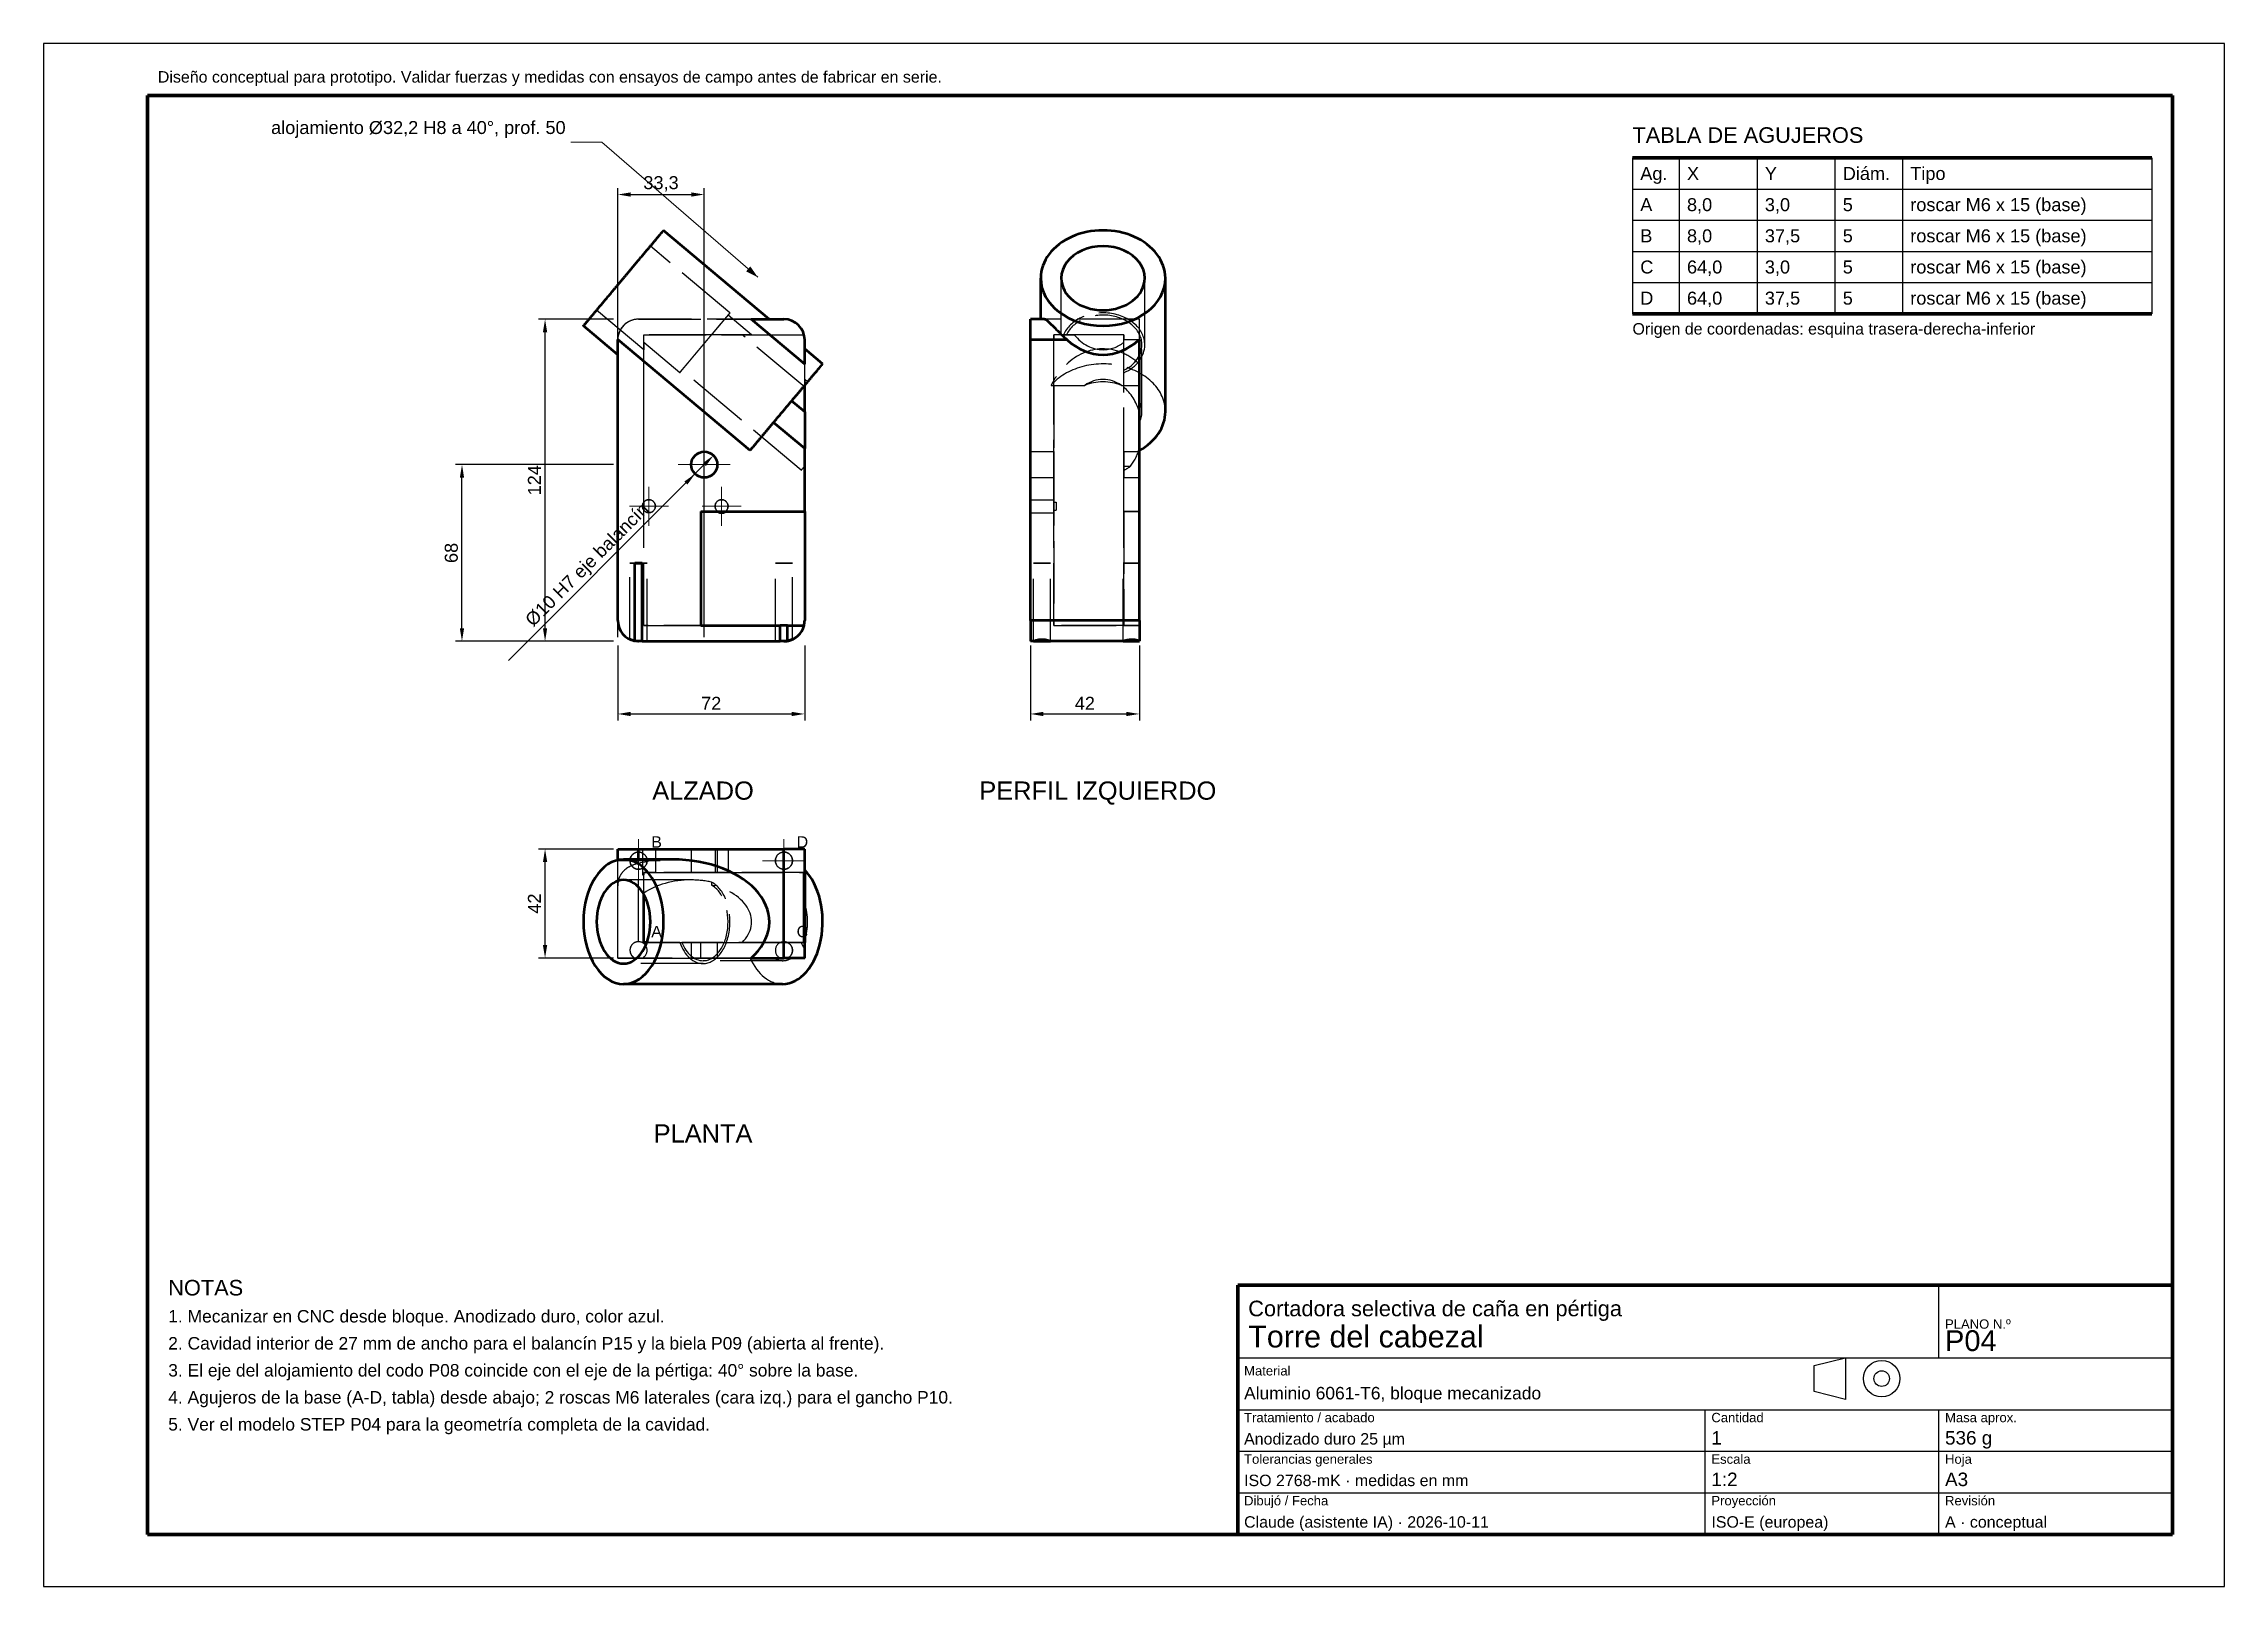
# Model space of a CAD drawing. Header units: millimetres. Extents: x 0 to 840, y 0 to 594.
import ezdxf
from ezdxf.enums import TextEntityAlignment as Align

# ---------------------------------------------------------------- set-up
doc = ezdxf.new("R2010")
doc.units = ezdxf.units.MM
doc.header["$LTSCALE"] = 2
doc.linetypes.add('ACAD_ISO02W100', pattern=[15, 12, -3])
doc.linetypes.add('ACAD_ISO04W100', pattern=[30, 24, -3, 0, -3])
for name, color, linetype, lineweight in [('COTAS', 4, 'Continuous', 18), ('EJES', 1, 'ACAD_ISO04W100', 18), ('MARCO', 7, 'Continuous', 70), ('OCULTAS', 8, 'ACAD_ISO02W100', 25), ('TEXTO', 7, 'Continuous', 25), ('VISIBLE', 7, 'Continuous', 50)]:
    doc.layers.add(name, color=color, linetype=linetype, lineweight=lineweight)
doc.styles.get("Standard").update_dxf_attribs({"font": 'arial.ttf'})
doc.dimstyles.new('ISO25', dxfattribs={"dimscale": 2, "dimtxt": 2.5, "dimasz": 2.5, "dimexe": 1.25, "dimexo": 0.8, "dimgap": 0.8, "dimtad": 1, "dimdec": 1, "dimtxsty": 'Standard', "dimcen": 2.5, "dimclrd": 4, "dimclre": 4, "dimclrt": 7, "dimazin": 3, "dimtfac": 1, "dimtmove": 0, "dimatfit": 3})

msp = doc.modelspace()

# ---------------------------------------------------------------- texts
at = {"layer": 'COTAS'}
for s, p in [('B', (234.05, 283.1)), ('D', (290.05, 283.1)), ('A', (234.05, 248.6)), ('C', (290.05, 248.6))]:
    msp.add_text(s, height=4.4, dxfattribs=at).set_placement(p, align=Align.BOTTOM_LEFT)
at = {"layer": 'TEXTO'}
for s, height, p in [('Diseño conceptual para prototipo. Validar fuerzas y medidas con ensayos de campo antes de fabricar en serie.', 4.4, (44, 579)), ('Origen de coordenadas: esquina trasera-derecha-inferior', 4.4, (612, 482)), ('NOTAS', 6, (48, 112)), ('Cortadora selectiva de caña en pértiga', 6, (464, 104)), ('1. Mecanizar en CNC desde bloque. Anodizado duro, color azul.', 4.8, (48, 101.6)), ('Torre del cabezal', 8.4, (464, 92)), ('PLANO N.º', 3.6, (732.4, 99.2)), ('2. Cavidad interior de 27 mm de ancho para el balancín P15 y la biela P09 (abierta al frente).', 4.8, (48, 91.2)), ('P04', 8, (732.4, 90.6)), ('3. El eje del alojamiento del codo P08 coincide con el eje de la pértiga: 40° sobre la base.', 4.8, (48, 80.8)), ('Material', 3.6, (462.4, 81.2)), ('Aluminio 6061-T6, bloque mecanizado', 4.8, (462.4, 72)), ('4. Agujeros de la base (A-D, tabla) desde abajo; 2 roscas M6 laterales (cara izq.) para el gancho P10.', 4.8, (48, 70.4)), ('5. Ver el modelo STEP P04 para la geometría completa de la cavidad.', 4.8, (48, 60)), ('Anodizado duro 25 µm', 4.4, (462.4, 54.6)), ('Tratamiento / acabado', 3.6, (462.4, 63.2)), ('Cantidad', 3.6, (642.4, 63.2)), ('1', 5.2, (642.4, 54.6)), ('536 g', 5.2, (732.4, 54.6)), ('Masa aprox.', 3.6, (732.4, 63.2)), ('Tolerancias generales', 3.6, (462.4, 47.2)), ('Escala', 3.6, (642.4, 47.2)), ('Hoja', 3.6, (732.4, 47.2)), ('ISO 2768-mK · medidas en mm', 4.4, (462.4, 38.6)), ('1:2', 5.2, (642.4, 38.6)), ('A3', 5.2, (732.4, 38.6)), ('Dibujó / Fecha', 3.6, (462.4, 31.2)), ('Proyección', 3.6, (642.4, 31.2)), ('Revisión', 3.6, (732.4, 31.2)), ('Claude (asistente IA) · 2026-10-11', 4.4, (462.4, 22.6)), ('ISO-E (europea)', 4.4, (642.4, 22.6)), ('A · conceptual', 4.4, (732.4, 22.6))]:
    msp.add_text(s, height=height, dxfattribs=at).set_placement(p)
msp.add_text('alojamiento %%c32,2 H8 a 40°, prof. 50', height=5, dxfattribs=at).set_placement((201.07, 557.7), align=Align.BOTTOM_RIGHT)
msp.add_text('TABLA DE AGUJEROS', height=6, dxfattribs=at).set_placement((612, 554), align=Align.BOTTOM_LEFT)
for s, p in [('Ag.', (615, 544)), ('X', (633, 544)), ('Y', (663, 544)), ('Diám.', (693, 544)), ('Tipo', (719, 544)), ('A', (615, 532)), ('8,0', (633, 532)), ('3,0', (663, 532)), ('5', (693, 532)), ('roscar M6 x 15 (base)', (719, 532)), ('B', (615, 520)), ('8,0', (633, 520)), ('37,5', (663, 520)), ('5', (693, 520)), ('roscar M6 x 15 (base)', (719, 520)), ('C', (615, 508)), ('64,0', (633, 508)), ('3,0', (663, 508)), ('5', (693, 508)), ('roscar M6 x 15 (base)', (719, 508)), ('D', (615, 496)), ('64,0', (633, 496)), ('37,5', (663, 496)), ('5', (693, 496)), ('roscar M6 x 15 (base)', (719, 496))]:
    msp.add_text(s, height=5, dxfattribs=at).set_placement(p, align=Align.MIDDLE_LEFT)
for s, p in [('ALZADO', (254, 309.9)), ('PERFIL IZQUIERDO', (406.07, 309.9)), ('PLANTA', (254, 177.9))]:
    msp.add_text(s, height=7, dxfattribs=at).set_placement(p, align=Align.TOP_CENTER)

# ---------------------------------------------------------------- dimensions: what is measured, and where the dimension line sits
at = {"layer": 'COTAS'}
for base, p1, p2 in [((221.15, 535.9), (221.15, 363.9), (254.48, 363.9)), ((221.15, 335.9), (221.15, 363.9), (293.15, 363.9)), ((380.07, 335.9), (380.07, 363.9), (422.07, 363.9))]:
    msp.add_linear_dim(base=base, p1=p1, p2=p2, dimstyle='ISO25', dxfattribs=at).render()
for base, p1, p2 in [((193.15, 363.9), (221.15, 363.9), (221.15, 487.9)), ((161.15, 363.9), (221.15, 363.9), (221.15, 431.9)), ((193.15, 241.9), (221.15, 241.9), (221.15, 283.9))]:
    msp.add_linear_dim(base=base, p1=p1, p2=p2, angle=90, dimstyle='ISO25', dxfattribs=at).render()
msp.add_diameter_dim_2p(p1=(258.02, 435.44), p2=(250.95, 428.37), text='Ø10 H7 eje balancín', dimstyle='ISO25', override={"dimtmove": 0}, dxfattribs=at).render()

# ---------------------------------------------------------------- linework, layer by layer
at = {"layer": 'COTAS'}
for p, q in [((215.07, 556.1), (203.07, 556.1)), ((275.07, 504.1), (215.07, 556.1))]:
    msp.add_line(p, q, dxfattribs=at)
msp.add_solid([(275.07, 504.1), (272.22, 508.2), (270.6, 506.33)], dxfattribs=at)
at = {"layer": 'EJES'}
for p, q in [((254.48, 421.9), (254.48, 441.9)), ((244.48, 431.9), (264.48, 431.9)), ((233.15, 408.4), (233.15, 423.4)), ((261.15, 408.4), (261.15, 423.4)), ((225.65, 415.9), (240.65, 415.9)), ((253.65, 415.9), (268.65, 415.9)), ((229.15, 271.1), (229.15, 287.7)), ((285.15, 271.1), (285.15, 287.7)), ((220.85, 279.4), (237.45, 279.4)), ((276.85, 279.4), (293.45, 279.4))]:
    msp.add_line(p, q, dxfattribs=at)
at = {"layer": 'MARCO'}
for p, q in [((820, 574), (40, 574)), ((40, 574), (40, 20)), ((820, 20), (820, 574)), ((612, 550), (812, 550)), ((612, 490), (812, 490)), ((820, 116), (460, 116)), ((460, 116), (460, 20)), ((820, 20), (820, 116)), ((40, 20), (820, 20)), ((460, 20), (820, 20))]:
    msp.add_line(p, q, dxfattribs=at)
at = {"layer": 'OCULTAS'}
for p, q in [((264.35, 490.33), (233.71, 516.04)), ((391.97, 481.9), (391.97, 503.71)), ((424.17, 478), (424.17, 503.71)), ((231.15, 476.16), (213.01, 491.38)), ((229.15, 487.9), (285.15, 487.9)), ((272.68, 481.9), (263.64, 489.49)), ((422.07, 487.9), (384.07, 487.9)), ((422.07, 470.6), (422.07, 487.9)), ((221.15, 371.9), (221.15, 479.9)), ((231.15, 481.9), (292.89, 481.9)), ((231.15, 417.4), (231.15, 481.9)), ((231.15, 369.9), (231.15, 478.94)), ((245.02, 467.3), (231.15, 478.94)), ((293.15, 461.72), (269.09, 481.9)), ((269.09, 481.9), (292.89, 481.9)), ((293.15, 371.9), (293.15, 479.9)), ((293.15, 474.69), (293.15, 479.9)), ((380.07, 371.9), (380.07, 479.9)), ((389.07, 479.9), (380.07, 479.9)), ((416.07, 481.9), (389.07, 481.9)), ((389.07, 417.4), (389.07, 481.9)), ((397.01, 481.9), (389.07, 481.9)), ((389.07, 464.29), (389.07, 479.9)), ((392.8, 481.9), (393.96, 481.9)), ((416.07, 461.72), (416.07, 481.9)), ((416.07, 474.69), (416.07, 479.9)), ((422.07, 479.9), (416.07, 479.9)), ((416.07, 369.9), (416.07, 478.94)), ((416.07, 467.3), (416.07, 478.94)), ((422.07, 437.35), (422.07, 480.12)), ((422.07, 470.6), (422.07, 479.9)), ((293.15, 464.29), (293.15, 476.48)), ((293.15, 462.42), (293.15, 474.69)), ((416.07, 462.42), (416.07, 474.69)), ((423.07, 452.29), (423.07, 478)), ((245.02, 467.3), (245.84, 468.28)), ((291.81, 429.71), (245.84, 468.28)), ((288.1, 456.41), (293.15, 462.42)), ((294.28, 463.78), (293.15, 464.73)), ((293.15, 462.42), (293.15, 464.29)), ((293.15, 462.42), (293.15, 452.18)), ((293.15, 461.72), (293.15, 462.42)), ((388.04, 462.42), (389.07, 462.42)), ((389.07, 462.42), (389.07, 464.29)), ((389.07, 462.42), (401, 462.42)), ((389.07, 462.42), (389.07, 371.9)), ((415.14, 462.42), (416.07, 462.42)), ((416.07, 429.71), (416.07, 468.28)), ((416.07, 467.3), (416.07, 468.28)), ((416.07, 462.42), (422.07, 462.42)), ((416.07, 461.72), (416.07, 462.42)), ((422.07, 456.41), (422.07, 462.42)), ((422.07, 452.18), (422.07, 462.42)), ((422.07, 452.18), (422.07, 456.41)), ((272.11, 437.35), (281.18, 448.16)), ((422.07, 438.12), (422.07, 448.16)), ((422.07, 437.35), (422.07, 448.16)), ((293.15, 438.12), (293.15, 413.9)), ((380.07, 436.9), (389.07, 436.9)), ((416.07, 436.9), (422.07, 436.9)), ((422.07, 413.9), (422.07, 438.12)), ((291.81, 429.71), (293.15, 431.31)), ((293.15, 413.9), (293.15, 431.31)), ((416.07, 431.31), (418.68, 431.31)), ((416.07, 413.9), (416.07, 431.31)), ((416.07, 429.71), (416.07, 431.31)), ((380.07, 426.9), (389.07, 426.9)), ((416.07, 426.9), (422.07, 426.9)), ((231.15, 417.4), (231.15, 414.4)), ((231.15, 369.9), (231.15, 414.4)), ((253.15, 413.9), (253.15, 369.9)), ((253.15, 413.9), (293.15, 413.9)), ((380.07, 418.4), (389.07, 418.4)), ((380.07, 418.4), (389.07, 418.4)), ((380.07, 413.4), (389.07, 413.4)), ((380.07, 413.4), (389.07, 413.4)), ((389.07, 417.4), (390.07, 417.4)), ((389.07, 414.4), (390.07, 414.4)), ((389.07, 369.9), (389.07, 414.4)), ((390.07, 417.4), (390.07, 414.4)), ((422.07, 413.9), (416.07, 413.9)), ((416.07, 413.9), (416.07, 369.9)), ((416.07, 413.9), (422.07, 413.9)), ((422.07, 413.9), (422.07, 369.9)), ((225.85, 364.62), (225.85, 393.9)), ((225.85, 364.62), (225.85, 393.9)), ((232.45, 363.9), (232.45, 393.9)), ((232.45, 363.9), (232.45, 393.9)), ((281.85, 363.9), (281.85, 393.9)), ((288.45, 364.62), (288.45, 393.9)), ((381.27, 363.9), (381.27, 393.9)), ((381.27, 363.9), (381.27, 393.9)), ((387.87, 363.9), (387.87, 393.9)), ((387.87, 363.9), (387.87, 393.9)), ((415.77, 363.9), (415.77, 393.9)), ((422.07, 364.02), (422.07, 393.9)), ((422.07, 364.02), (422.07, 393.9)), ((292.89, 369.9), (231.15, 369.9)), ((231.15, 369.9), (253.15, 369.9)), ((281.85, 363.9), (281.85, 369.9)), ((288.45, 364.62), (288.45, 369.9)), ((389.07, 371.9), (380.07, 371.9)), ((389.07, 369.9), (422.07, 369.9)), ((416.07, 369.9), (389.07, 369.9)), ((415.77, 363.9), (415.77, 369.9)), ((422.07, 369.9), (416.07, 369.9)), ((422.07, 363.9), (422.07, 369.9)), ((422.07, 364.02), (422.07, 369.9)), ((229.15, 363.9), (285.15, 363.9)), ((381.27, 363.9), (380.07, 363.9)), ((415.77, 363.9), (387.87, 363.9)), ((221.15, 269.67), (221.15, 279.66)), ((221.15, 241.9), (221.15, 279.66)), ((229.15, 283.9), (285.15, 283.9)), ((229.15, 282.7), (229.15, 283.9)), ((229.15, 278.39), (229.15, 279.9)), ((230.65, 283.9), (230.65, 273.9)), ((235.65, 283.9), (235.65, 274.9)), ((249.48, 283.9), (249.48, 274.9)), ((258.65, 283.9), (258.65, 274.9)), ((259.48, 283.9), (259.48, 274.9)), ((263.65, 283.9), (263.65, 274.9)), ((285.15, 282.7), (285.15, 283.9)), ((293.15, 274.9), (293.15, 283.9)), ((249.35, 272), (223.36, 272)), ((229.15, 248.2), (229.15, 276.1)), ((292.89, 274.9), (231.15, 274.9)), ((231.15, 266.51), (231.15, 274.9)), ((231.15, 274.9), (231.15, 273.9)), ((231.15, 274.9), (231.15, 273.9)), ((231.15, 274.9), (292.89, 274.9)), ((231.15, 266.96), (231.15, 274.9)), ((257.28, 271.18), (257.28, 270.01)), ((285.15, 248.2), (285.15, 276.1)), ((293.15, 275.93), (293.15, 274.9)), ((293.15, 274.9), (293.15, 262.97)), ((231.15, 247.9), (253.15, 247.9)), ((245.02, 247.9), (232.34, 247.9)), ((245.02, 247.9), (245.84, 247.9)), ((291.81, 247.9), (245.84, 247.9)), ((249.48, 247.9), (249.48, 241.9)), ((253.15, 241.9), (253.15, 247.9)), ((253.15, 241.9), (253.15, 247.9)), ((253.15, 247.9), (293.15, 247.9)), ((259.48, 247.9), (259.48, 241.9)), ((292.89, 247.9), (269.09, 247.9)), ((269.09, 247.9), (292.89, 247.9)), ((291.81, 247.9), (293.15, 247.9)), ((292.89, 247.9), (292.89, 241.9)), ((293.15, 248.83), (293.15, 247.9)), ((293.15, 247.9), (293.15, 241.9)), ((293.15, 247.9), (293.15, 245.3)), ((293.15, 247.9), (293.15, 241.9)), ((221.15, 241.9), (221.15, 242.14)), ((272.11, 241.9), (221.15, 241.9)), ((254, 239.8), (223.36, 239.8)), ((227.77, 241.9), (230.52, 241.9)), ((230.52, 241.9), (283.77, 241.9)), ((253.15, 241.9), (283.77, 241.9)), ((253.15, 241.9), (293.15, 241.9)), ((284.64, 240.9), (254, 240.9)), ((272.11, 241.9), (281.18, 241.9)), ((293.15, 241.9), (272.52, 241.9)), ((293.15, 241.9), (281.18, 241.9)), ((286.52, 241.9), (292.89, 241.9)), ((293.15, 241.9), (288.1, 241.9)), ((288.1, 241.9), (293.15, 241.9))]:
    msp.add_line(p, q, dxfattribs=at)
for centre, radius in [((254.48, 431.9), 5), ((254.48, 431.9), 5), ((254.48, 431.9), 5), ((233.15, 415.9), 2.5), ((261.15, 415.9), 2.5), ((229.15, 279.4), 3.3), ((285.15, 279.4), 3.3)]:
    msp.add_circle(centre, radius, dxfattribs=at)
for centre, radius, start, end in [((229.15, 479.9), 8, -270, -180), ((285.15, 479.9), 8, 360, 450), ((285.15, 479.9), 8, -360, -345.52249), ((285.15, 479.9), 8, -360, -345.52249), ((233.15, 415.9), 2.5, 143.1301, 216.8699), ((233.15, 415.9), 2.5, 0, 143.1301), ((233.15, 415.9), 2.5, 216.8699, 360), ((261.15, 415.9), 2.5, 0, 233.1301), ((261.15, 415.9), 2.5, 306.8699, 360), ((229.15, 371.9), 8, 180, 270), ((285.15, 371.9), 8, -90, 0), ((229.15, 279.4), 3.3, 0, 90), ((229.15, 279.4), 3.3, 270, 360), ((285.15, 279.4), 3.3, 90, 270), ((229.15, 244.9), 3.3, -65.38002, 245.38002), ((229.15, 244.9), 3.3, -65.38002, 90), ((285.15, 244.9), 3.3, 90, 245.38002), ((285.15, 244.9), 3.3, -65.38002, 245.38002)]:
    msp.add_arc(centre, radius, start, end, dxfattribs=at)
for centre, major_axis, ratio, start_param, end_param in [((408.07, 478), (16.1, 0), 0.766044, 0, 2.819442), ((408.07, 478), (15, 0), 0.766044, 0, 2.794862), ((408.07, 445.15), (0, 31.33), 0.766044, -6.623022, -5.369653), ((408.07, 497.18), (0, 21.02), 0.766044, -3.898933, -3.141593), ((408.07, 497.18), (0, 21.02), 0.766044, -3.141593, -2.621576), ((408.07, 452.29), (24, 0), 0.766044, 0, 2.557758), ((408.07, 478), (15, 0), 0.766044, 5.274925, 6.283185), ((408.07, 478), (16.1, 0), 0.766044, 5.232405, 6.283185), ((408.07, 445.15), (0, 31.33), 0.766044, -0.622827, -0.339837), ((408.07, 445.15), (0, 31.33), 0.766044, -5.369653, -5.296224), ((408.07, 445.15), (0, 19.58), 0.766044, -6.773968, -5.792403), ((408.07, 452.29), (15, 0), 0.766044, 1.080014, 2.061579), ((408.07, 445.15), (0, 19.58), 0.766044, -1.203588, -0.562536), ((408.07, 452.29), (15, 0), 0.766044, 0, 0.367208), ((408.07, 452.29), (15, 0), 0.766044, 5.915977, 6.283185), ((408.07, 445.15), (0, 19.58), 0.766044, -2.356101, -1.938004), ((408.07, 439.43), (15, 0), 0.766044, 5.274925, 5.497881), ((242.2, 255.9), (-37.34, 0), 0.642788, 4.712389, 5.069454), ((249.35, 255.9), (-25.05, 0), 0.642788, 4.712389, 5.525845), ((249.35, 255.9), (-25.05, 0), 0.642788, 4.390238, 4.712389), ((254, 255.9), (0, 16.1), 0.642788, 3.141593, 5.961035), ((254, 255.9), (0, 15), 0.642788, 3.141593, 5.936454), ((249.35, 255.9), (-23.34, 0), 0.642788, 2.579056, 4.365658), ((284.64, 255.9), (0, 15), 0.642788, 4.221606, 5.203172), ((254, 255.9), (0, 16.1), 0.642788, 2.090813, 3.141593), ((254, 255.9), (0, 15), 0.642788, 2.133333, 3.141593), ((299.96, 255.9), (0, 15), 0.642788, 2.133333, 2.356288), ((284.64, 255.9), (0, 24), 0.642788, 2.193623, 3.141593), ((284.64, 255.9), (0, 15), 0.642788, 2.774385, 3.141593), ((284.64, 255.9), (0, 15), 0.642788, 3.141593, 3.508801)]:
    msp.add_ellipse(centre, major_axis=major_axis, ratio=ratio, start_param=start_param, end_param=end_param, dxfattribs=at)
for points, degree in [([(238.79, 522.1), (238.4, 521.63), (237.26, 520.28), (235.42, 518.08), (232.98, 515.17), (230.05, 511.69), (226.79, 507.8), (223.36, 503.71), (219.93, 499.62), (216.66, 495.73), (213.74, 492.25), (211.3, 489.34), (209.46, 487.15), (208.32, 485.79), (207.93, 485.33)], 1), ([(213.01, 491.38), (213.27, 491.69), (214.03, 492.6), (215.27, 494.07), (216.91, 496.02), (218.87, 498.36), (221.06, 500.97), (223.36, 503.71), (225.66, 506.46), (227.85, 509.06), (229.81, 511.4), (231.45, 513.35), (232.68, 514.82), (233.45, 515.73), (233.71, 516.04)], 1), ([(233.71, 516.04), (233.45, 515.73), (232.68, 514.82), (231.45, 513.35), (229.81, 511.4), (227.85, 509.06), (225.66, 506.46), (223.36, 503.71), (221.06, 500.97), (218.87, 498.36), (216.91, 496.02), (215.27, 494.07), (214.03, 492.6), (213.27, 491.69), (213.01, 491.38)], 1), ([(279.53, 487.9), (279.18, 487.9), (278.13, 487.9), (276.39, 487.9), (274.01, 487.9), (271.03, 487.9), (267.5, 487.9), (263.49, 487.9), (259.08, 487.9), (254.35, 487.9), (249.38, 487.9), (244.29, 487.9), (239.15, 487.9), (234.07, 487.9), (229.15, 487.9)], 1), ([(245.02, 467.3), (246.13, 468.62), (247.52, 470.28), (249.14, 472.21), (250.92, 474.33), (252.82, 476.59), (254.75, 478.9), (256.66, 481.17), (258.48, 483.33), (260.13, 485.31), (261.58, 487.03), (262.76, 488.44), (263.63, 489.48), (264.17, 490.12), (264.35, 490.33)], 1), ([(245.84, 468.28), (246.92, 469.57), (248.24, 471.14), (249.76, 472.94), (251.42, 474.92), (253.16, 477), (254.93, 479.11), (256.68, 481.19), (258.33, 483.16), (259.83, 484.95), (261.14, 486.51), (262.21, 487.78), (262.99, 488.72), (263.48, 489.3), (263.64, 489.49)], 1), ([(264.35, 490.33), (264.31, 490.28), (264.18, 490.14), (263.98, 489.89), (263.7, 489.56), (263.34, 489.13), (262.9, 488.61), (262.4, 488.01), (261.82, 487.32), (261.19, 486.57), (260.5, 485.74), (259.76, 484.86), (258.97, 483.92), (258.14, 482.93), (257.28, 481.9)], 1), ([(263.64, 489.49), (263.6, 489.45), (263.49, 489.31), (263.31, 489.1), (263.06, 488.79), (262.74, 488.41), (262.35, 487.94), (261.89, 487.4), (261.38, 486.79), (260.81, 486.11), (260.19, 485.37), (259.52, 484.57), (258.8, 483.72), (258.06, 482.83), (257.28, 481.9)], 1), ([(272.52, 487.9), (273.46, 487.9), (274.34, 487.9), (275.15, 487.9), (275.9, 487.9), (276.58, 487.9), (277.19, 487.9), (277.74, 487.9), (278.21, 487.9), (278.61, 487.9), (278.94, 487.9), (279.2, 487.9), (279.39, 487.9), (279.5, 487.9), (279.53, 487.9)], 1), ([(380.07, 479.9), (380.07, 480.8), (380.07, 481.68), (380.07, 482.55), (380.07, 483.38), (380.07, 484.16), (380.07, 484.89), (380.07, 485.56), (380.07, 486.16), (380.07, 486.68), (380.07, 487.11), (380.07, 487.46), (380.07, 487.7), (380.07, 487.85), (380.07, 487.9)], 1), ([(384.07, 487.9), (384.08, 487.9), (384.1, 487.9), (384.14, 487.9), (384.19, 487.9), (384.26, 487.9), (384.35, 487.9), (384.45, 487.9), (384.57, 487.9), (384.7, 487.9), (384.85, 487.9), (385.01, 487.9), (385.18, 487.9), (385.38, 487.9), (385.58, 487.9)], 1), ([(422.07, 479.9), (422.07, 480.8), (422.07, 481.68), (422.07, 482.55), (422.07, 483.38), (422.07, 484.16), (422.07, 484.89), (422.07, 485.56), (422.07, 486.16), (422.07, 486.68), (422.07, 487.11), (422.07, 487.46), (422.07, 487.7), (422.07, 487.85), (422.07, 487.9)], 1), ([(221.15, 479.9), (221.15, 479.14), (221.15, 478.44), (221.15, 477.78), (221.15, 477.17), (221.15, 476.62), (221.15, 476.13), (221.15, 475.69), (221.15, 475.31), (221.15, 474.98), (221.15, 474.71), (221.15, 474.51), (221.15, 474.36), (221.15, 474.27), (221.15, 474.24)], 1), ([(221.15, 474.24), (221.15, 474.27), (221.15, 474.36), (221.15, 474.51), (221.15, 474.71), (221.15, 474.98), (221.15, 475.31), (221.15, 475.69), (221.15, 476.13), (221.15, 476.62), (221.15, 477.17), (221.15, 477.78), (221.15, 478.44), (221.15, 479.14), (221.15, 479.9)], 1), ([(231.15, 476.16), (231.15, 476.19), (231.15, 476.28), (231.15, 476.44), (231.15, 476.65), (231.15, 476.92), (231.15, 477.26), (231.15, 477.65), (231.15, 478.1), (231.15, 478.6), (231.15, 479.16), (231.15, 479.77), (231.15, 480.43), (231.15, 481.15), (231.15, 481.9)], 1), ([(231.15, 478.94), (231.15, 478.56), (231.15, 478.21), (231.15, 477.89), (231.15, 477.59), (231.15, 477.32), (231.15, 477.08), (231.15, 476.87), (231.15, 476.68), (231.15, 476.52), (231.15, 476.39), (231.15, 476.29), (231.15, 476.22), (231.15, 476.17), (231.15, 476.16)], 1), ([(272.68, 481.9), (272.59, 481.9), (272.33, 481.9), (271.88, 481.9), (271.27, 481.9), (270.49, 481.9), (269.54, 481.9), (268.45, 481.9), (267.2, 481.9), (265.82, 481.9), (264.32, 481.9), (262.7, 481.9), (260.97, 481.9), (259.16, 481.9), (257.28, 481.9)], 1), ([(269.09, 481.9), (269.57, 481.9), (270.02, 481.9), (270.44, 481.9), (270.82, 481.9), (271.17, 481.9), (271.49, 481.9), (271.77, 481.9), (272.01, 481.9), (272.21, 481.9), (272.38, 481.9), (272.51, 481.9), (272.61, 481.9), (272.66, 481.9), (272.68, 481.9)], 1), ([(389.07, 481.9), (389.07, 481.25), (389.07, 480.58), (389.07, 479.9)], 3), ([(392.8, 481.9), (392.68, 481.9), (392.58, 481.9), (392.48, 481.9), (392.39, 481.9), (392.31, 481.9), (392.24, 481.9), (392.18, 481.9), (392.12, 481.9), (392.08, 481.9), (392.04, 481.9), (392.01, 481.9), (391.99, 481.9), (391.97, 481.9), (391.97, 481.9)], 1), ([(391.97, 481.9), (392, 481.9), (392.08, 481.9), (392.21, 481.9), (392.4, 481.9), (392.64, 481.9), (392.94, 481.9), (393.28, 481.9), (393.68, 481.9), (394.12, 481.9), (394.61, 481.9), (395.15, 481.9), (395.73, 481.9), (396.35, 481.9), (397.01, 481.9)], 1), ([(416.07, 481.9), (414.39, 481.9), (412.61, 481.9), (410.75, 481.9), (408.85, 481.9), (406.94, 481.9), (405.04, 481.9), (403.2, 481.9), (401.43, 481.9), (399.77, 481.9), (398.25, 481.9), (396.89, 481.9), (395.71, 481.9), (394.72, 481.9), (393.96, 481.9)], 1), ([(416.07, 481.9), (416.07, 481.25), (416.07, 480.58), (416.07, 479.9)], 3), ([(293.15, 464.29), (293.15, 465.87), (293.15, 467.36), (293.15, 468.75), (293.15, 470.05), (293.15, 471.23), (293.15, 472.31), (293.15, 473.27), (293.15, 474.11), (293.15, 474.83), (293.15, 475.42), (293.15, 475.88), (293.15, 476.22), (293.15, 476.42), (293.15, 476.48)], 1), ([(293.15, 476.48), (293.15, 476.47), (293.15, 476.45), (293.15, 476.4), (293.15, 476.33), (293.15, 476.25), (293.15, 476.15), (293.15, 476.03), (293.15, 475.89), (293.15, 475.74), (293.15, 475.56), (293.15, 475.37), (293.15, 475.16), (293.15, 474.94), (293.15, 474.69)], 1), ([(293.15, 474.69), (293.15, 474.47), (293.15, 474.24), (293.15, 474), (293.15, 473.75), (293.15, 473.49), (293.15, 473.21), (293.15, 472.92), (293.15, 472.62), (293.15, 472.31), (293.15, 471.99), (293.15, 471.66), (293.15, 471.32), (293.15, 470.96), (293.15, 470.6)], 1), ([(300.07, 470.67), (300.03, 470.63), (299.92, 470.49), (299.72, 470.26), (299.46, 469.95), (299.12, 469.54), (298.71, 469.05), (298.23, 468.48), (297.68, 467.83), (297.07, 467.09), (296.39, 466.29), (295.66, 465.42), (294.87, 464.48), (294.03, 463.48), (293.15, 462.42)], 1), ([(293.15, 462.42), (293.15, 462.74), (293.15, 463.03), (293.15, 463.3), (293.15, 463.54), (293.15, 463.77), (293.15, 463.97), (293.15, 464.15), (293.15, 464.3), (293.15, 464.43), (293.15, 464.54), (293.15, 464.63), (293.15, 464.69), (293.15, 464.72), (293.15, 464.73)], 1), ([(293.15, 464.73), (293.15, 464.72), (293.15, 464.69), (293.15, 464.63), (293.15, 464.54), (293.15, 464.43), (293.15, 464.3), (293.15, 464.15), (293.15, 463.97), (293.15, 463.77), (293.15, 463.54), (293.15, 463.3), (293.15, 463.03), (293.15, 462.74), (293.15, 462.42)], 1), ([(293.15, 462.42), (293.15, 463.38), (293.15, 464.29)], 2), ([(293.15, 462.42), (293.3, 462.61), (293.44, 462.78), (293.58, 462.93), (293.7, 463.08), (293.81, 463.21), (293.91, 463.33), (293.99, 463.43), (294.07, 463.53), (294.14, 463.6), (294.19, 463.67), (294.23, 463.71), (294.26, 463.75), (294.28, 463.77), (294.28, 463.78)], 1), ([(294.28, 463.78), (294.28, 463.77), (294.26, 463.75), (294.23, 463.71), (294.19, 463.67), (294.14, 463.6), (294.07, 463.53), (293.99, 463.43), (293.91, 463.33), (293.81, 463.21), (293.7, 463.08), (293.58, 462.93), (293.44, 462.78), (293.3, 462.61), (293.15, 462.42)], 1), ([(293.15, 461.72), (293.15, 461.22), (293.15, 460.69), (293.15, 460.13), (293.15, 459.54), (293.15, 458.91), (293.15, 458.26), (293.15, 457.58), (293.15, 456.88), (293.15, 456.15), (293.15, 455.39), (293.15, 454.62), (293.15, 453.82), (293.15, 453.01), (293.15, 452.18)], 1), ([(380.07, 431.9), (380.07, 432.46), (380.07, 433.02), (380.07, 433.56), (380.07, 434.07), (380.07, 434.56), (380.07, 435.02), (380.07, 435.44), (380.07, 435.81), (380.07, 436.14), (380.07, 436.41), (380.07, 436.62), (380.07, 436.78), (380.07, 436.87), (380.07, 436.9)], 1), ([(380.07, 436.9), (380.07, 436.78), (380.07, 436.41), (380.07, 435.81), (380.07, 435.02), (380.07, 434.07), (380.07, 433.02), (380.07, 431.9), (380.07, 430.79), (380.07, 429.73), (380.07, 428.79), (380.07, 427.99), (380.07, 427.4), (380.07, 427.03), (380.07, 426.9)], 1), ([(389.07, 431.9), (389.07, 432.46), (389.07, 433.02), (389.07, 433.56), (389.07, 434.07), (389.07, 434.56), (389.07, 435.02), (389.07, 435.44), (389.07, 435.81), (389.07, 436.14), (389.07, 436.41), (389.07, 436.62), (389.07, 436.78), (389.07, 436.87), (389.07, 436.9)], 1), ([(389.07, 436.9), (389.07, 436.78), (389.07, 436.41), (389.07, 435.81), (389.07, 435.02), (389.07, 434.07), (389.07, 433.02), (389.07, 431.9), (389.07, 430.79), (389.07, 429.73), (389.07, 428.79), (389.07, 427.99), (389.07, 427.4), (389.07, 427.03), (389.07, 426.9)], 1), ([(416.07, 431.9), (416.07, 432.46), (416.07, 433.02), (416.07, 433.56), (416.07, 434.07), (416.07, 434.56), (416.07, 435.02), (416.07, 435.44), (416.07, 435.81), (416.07, 436.14), (416.07, 436.41), (416.07, 436.62), (416.07, 436.78), (416.07, 436.87), (416.07, 436.9)], 1), ([(416.07, 436.9), (416.07, 436.78), (416.07, 436.41), (416.07, 435.81), (416.07, 435.02), (416.07, 434.07), (416.07, 433.02), (416.07, 431.9), (416.07, 430.79), (416.07, 429.73), (416.07, 428.79), (416.07, 427.99), (416.07, 427.4), (416.07, 427.03), (416.07, 426.9)], 1), ([(422.07, 431.9), (422.07, 432.46), (422.07, 433.02), (422.07, 433.56), (422.07, 434.07), (422.07, 434.56), (422.07, 435.02), (422.07, 435.44), (422.07, 435.81), (422.07, 436.14), (422.07, 436.41), (422.07, 436.62), (422.07, 436.78), (422.07, 436.87), (422.07, 436.9)], 1), ([(422.07, 436.9), (422.07, 436.78), (422.07, 436.41), (422.07, 435.81), (422.07, 435.02), (422.07, 434.07), (422.07, 433.02), (422.07, 431.9), (422.07, 430.79), (422.07, 429.73), (422.07, 428.79), (422.07, 427.99), (422.07, 427.4), (422.07, 427.03), (422.07, 426.9)], 1), ([(291.81, 429.71), (292.19, 430.17), (292.64, 430.7), (293.15, 431.31)], 3), ([(380.07, 418.4), (380.07, 418.34), (380.07, 418.16), (380.07, 417.86), (380.07, 417.46), (380.07, 416.99), (380.07, 416.46), (380.07, 415.9), (380.07, 415.35), (380.07, 414.82), (380.07, 414.35), (380.07, 413.95), (380.07, 413.65), (380.07, 413.47), (380.07, 413.4)], 1), ([(380.07, 418.4), (380.07, 418.34), (380.07, 418.16), (380.07, 417.86), (380.07, 417.46), (380.07, 416.99), (380.07, 416.46), (380.07, 415.9), (380.07, 415.35), (380.07, 414.82), (380.07, 414.35), (380.07, 413.95), (380.07, 413.65), (380.07, 413.47), (380.07, 413.4)], 1), ([(389.07, 418.4), (389.07, 418.34), (389.07, 418.16), (389.07, 417.86), (389.07, 417.46), (389.07, 416.99), (389.07, 416.46), (389.07, 415.9), (389.07, 415.35), (389.07, 414.82), (389.07, 414.35), (389.07, 413.95), (389.07, 413.65), (389.07, 413.47), (389.07, 413.4)], 1), ([(227.77, 393.9), (227.53, 393.9), (227.3, 393.9), (227.09, 393.9), (226.88, 393.9), (226.69, 393.9), (226.52, 393.9), (226.37, 393.9), (226.23, 393.9), (226.12, 393.9), (226.02, 393.9), (225.94, 393.9), (225.89, 393.9), (225.86, 393.9), (225.85, 393.9)], 1), ([(225.85, 393.9), (225.86, 393.9), (225.89, 393.9), (225.94, 393.9), (226.02, 393.9), (226.12, 393.9), (226.23, 393.9), (226.37, 393.9), (226.52, 393.9), (226.69, 393.9), (226.88, 393.9), (227.09, 393.9), (227.3, 393.9), (227.53, 393.9), (227.77, 393.9)], 1), ([(232.45, 393.9), (232.36, 393.9), (232.12, 393.9), (231.73, 393.9), (231.2, 393.9), (230.58, 393.9), (229.88, 393.9), (229.15, 393.9), (228.41, 393.9), (227.71, 393.9), (227.09, 393.9), (226.57, 393.9), (226.17, 393.9), (225.93, 393.9), (225.85, 393.9)], 1), ([(225.85, 393.9), (225.93, 393.9), (226.17, 393.9), (226.57, 393.9), (227.09, 393.9), (227.71, 393.9), (228.41, 393.9), (229.15, 393.9), (229.88, 393.9), (230.58, 393.9), (231.2, 393.9), (231.73, 393.9), (232.12, 393.9), (232.36, 393.9), (232.45, 393.9)], 1), ([(230.52, 393.9), (230.76, 393.9), (230.99, 393.9), (231.21, 393.9), (231.41, 393.9), (231.6, 393.9), (231.77, 393.9), (231.92, 393.9), (232.06, 393.9), (232.18, 393.9), (232.27, 393.9), (232.35, 393.9), (232.4, 393.9), (232.43, 393.9), (232.45, 393.9)], 1), ([(232.45, 393.9), (232.43, 393.9), (232.4, 393.9), (232.35, 393.9), (232.27, 393.9), (232.18, 393.9), (232.06, 393.9), (231.92, 393.9), (231.77, 393.9), (231.6, 393.9), (231.41, 393.9), (231.21, 393.9), (230.99, 393.9), (230.76, 393.9), (230.52, 393.9)], 1), ([(288.45, 393.9), (288.36, 393.9), (288.12, 393.9), (287.73, 393.9), (287.2, 393.9), (286.58, 393.9), (285.88, 393.9), (285.15, 393.9), (284.41, 393.9), (283.71, 393.9), (283.09, 393.9), (282.57, 393.9), (282.17, 393.9), (281.93, 393.9), (281.85, 393.9)], 1), ([(281.85, 393.9), (281.93, 393.9), (282.17, 393.9), (282.57, 393.9), (283.09, 393.9), (283.71, 393.9), (284.41, 393.9), (285.15, 393.9), (285.88, 393.9), (286.58, 393.9), (287.2, 393.9), (287.73, 393.9), (288.12, 393.9), (288.36, 393.9), (288.45, 393.9)], 1), ([(384.57, 393.9), (384.2, 393.9), (383.83, 393.9), (383.48, 393.9), (383.14, 393.9), (382.81, 393.9), (382.51, 393.9), (382.24, 393.9), (381.99, 393.9), (381.77, 393.9), (381.6, 393.9), (381.45, 393.9), (381.35, 393.9), (381.29, 393.9), (381.27, 393.9)], 1), ([(381.27, 393.9), (381.35, 393.9), (381.6, 393.9), (381.99, 393.9), (382.51, 393.9), (383.14, 393.9), (383.83, 393.9), (384.57, 393.9), (385.3, 393.9), (386, 393.9), (386.63, 393.9), (387.15, 393.9), (387.54, 393.9), (387.79, 393.9), (387.87, 393.9)], 1), ([(384.57, 393.9), (384.2, 393.9), (383.83, 393.9), (383.48, 393.9), (383.14, 393.9), (382.81, 393.9), (382.51, 393.9), (382.24, 393.9), (381.99, 393.9), (381.77, 393.9), (381.6, 393.9), (381.45, 393.9), (381.35, 393.9), (381.29, 393.9), (381.27, 393.9)], 1), ([(381.27, 393.9), (381.35, 393.9), (381.6, 393.9), (381.99, 393.9), (382.51, 393.9), (383.14, 393.9), (383.83, 393.9), (384.57, 393.9), (385.3, 393.9), (386, 393.9), (386.63, 393.9), (387.15, 393.9), (387.54, 393.9), (387.79, 393.9), (387.87, 393.9)], 1), ([(283.77, 369.9), (283.53, 369.9), (283.3, 369.9), (283.09, 369.9), (282.88, 369.9), (282.69, 369.9), (282.52, 369.9), (282.37, 369.9), (282.23, 369.9), (282.12, 369.9), (282.02, 369.9), (281.94, 369.9), (281.89, 369.9), (281.86, 369.9), (281.85, 369.9)], 1), ([(281.85, 369.9), (281.86, 369.9), (281.89, 369.9), (281.94, 369.9), (282.02, 369.9), (282.12, 369.9), (282.23, 369.9), (282.37, 369.9), (282.52, 369.9), (282.69, 369.9), (282.88, 369.9), (283.09, 369.9), (283.3, 369.9), (283.53, 369.9), (283.77, 369.9)], 1), ([(286.52, 369.9), (286.76, 369.9), (286.99, 369.9), (287.21, 369.9), (287.41, 369.9), (287.6, 369.9), (287.77, 369.9), (287.92, 369.9), (288.06, 369.9), (288.18, 369.9), (288.27, 369.9), (288.35, 369.9), (288.4, 369.9), (288.43, 369.9), (288.45, 369.9)], 1), ([(288.45, 369.9), (288.43, 369.9), (288.4, 369.9), (288.35, 369.9), (288.27, 369.9), (288.18, 369.9), (288.06, 369.9), (287.92, 369.9), (287.77, 369.9), (287.6, 369.9), (287.41, 369.9), (287.21, 369.9), (286.99, 369.9), (286.76, 369.9), (286.52, 369.9)], 1), ([(380.07, 371.9), (380.07, 371.01), (380.07, 370.12), (380.07, 369.26), (380.07, 368.43), (380.07, 367.65), (380.07, 366.92), (380.07, 366.25), (380.07, 365.65), (380.07, 365.13), (380.07, 364.7), (380.07, 364.35), (380.07, 364.1), (380.07, 363.95), (380.07, 363.9)], 1), ([(389.07, 371.9), (389.07, 371.23), (389.07, 370.56), (389.07, 369.9)], 3), ([(422.07, 369.9), (422.07, 369.28), (422.07, 368.67), (422.07, 368.08), (422.07, 367.52), (422.07, 366.99), (422.07, 366.49), (422.07, 366.03), (422.07, 365.6), (422.07, 365.22), (422.07, 364.88), (422.07, 364.59), (422.07, 364.35), (422.07, 364.16), (422.07, 364.02)], 1), ([(226.1, 364.5), (225.96, 364.56), (225.9, 364.59)], 2), ([(226.63, 364.31), (226.36, 364.4), (226.18, 364.47)], 2), ([(226.32, 364.42), (226.6, 364.31), (227.05, 364.18)], 2), ([(226.65, 364.3), (226.64, 364.31)], 1), ([(226.88, 364.23), (226.76, 364.27), (226.65, 364.3)], 2), ([(226.87, 364.23), (226.76, 364.27), (226.66, 364.3)], 2), ([(227.01, 364.19), (226.99, 364.2)], 1), ([(227.73, 364.03), (227.41, 364.09), (227.16, 364.15)], 2), ([(227.64, 364.05), (228, 363.98), (228.43, 363.92), (228.87, 363.91)], 3), ([(229.15, 363.9), (229.51, 363.9), (229.88, 363.9), (230.24, 363.9), (230.58, 363.9), (230.9, 363.9), (231.2, 363.9), (231.48, 363.9), (231.73, 363.9), (231.94, 363.9), (232.12, 363.9), (232.26, 363.9), (232.36, 363.9), (232.42, 363.9), (232.45, 363.9)], 1), ([(230.52, 363.9), (230.76, 363.9), (230.99, 363.9), (231.21, 363.9), (231.41, 363.9), (231.6, 363.9), (231.77, 363.9), (231.92, 363.9), (232.06, 363.9), (232.18, 363.9), (232.27, 363.9), (232.35, 363.9), (232.4, 363.9), (232.43, 363.9), (232.45, 363.9)], 1), ([(232.45, 363.9), (232.43, 363.9), (232.4, 363.9), (232.35, 363.9), (232.27, 363.9), (232.18, 363.9), (232.06, 363.9), (231.92, 363.9), (231.77, 363.9), (231.6, 363.9), (231.41, 363.9), (231.21, 363.9), (230.99, 363.9), (230.76, 363.9), (230.52, 363.9)], 1), ([(232.45, 363.9), (232.43, 363.9), (232.4, 363.9), (232.35, 363.9), (232.27, 363.9), (232.18, 363.9), (232.06, 363.9), (231.92, 363.9), (231.77, 363.9), (231.6, 363.9), (231.41, 363.9), (231.21, 363.9), (230.99, 363.9), (230.76, 363.9), (230.52, 363.9)], 1), ([(283.77, 363.9), (283.53, 363.9), (283.3, 363.9), (283.09, 363.9), (282.88, 363.9), (282.69, 363.9), (282.52, 363.9), (282.37, 363.9), (282.23, 363.9), (282.12, 363.9), (282.02, 363.9), (281.94, 363.9), (281.89, 363.9), (281.86, 363.9), (281.85, 363.9)], 1), ([(281.85, 363.9), (281.86, 363.9), (281.89, 363.9), (281.94, 363.9), (282.02, 363.9), (282.12, 363.9), (282.23, 363.9), (282.37, 363.9), (282.52, 363.9), (282.69, 363.9), (282.88, 363.9), (283.09, 363.9), (283.3, 363.9), (283.53, 363.9), (283.77, 363.9)], 1), ([(285.21, 363.9), (285.15, 363.9)], 1), ([(286.49, 364.02), (286.35, 363.99), (286.2, 363.97)], 2), ([(286.71, 364.06), (286.59, 364.04)], 1), ([(286.62, 364.04), (286.67, 364.05)], 1), ([(286.79, 364.07), (286.79, 364.07)], 1), ([(286.86, 364.09), (286.93, 364.11)], 1), ([(286.97, 364.12), (286.93, 364.11)], 1), ([(287.18, 364.17), (287.1, 364.14), (287.01, 364.12)], 2), ([(287.07, 364.14), (287.29, 364.19), (287.47, 364.25)], 2), ([(287.11, 364.15), (287.24, 364.18)], 1), ([(287.41, 364.23), (287.31, 364.2), (287.19, 364.17)], 2), ([(287.41, 364.23), (287.52, 364.26), (287.63, 364.3)], 2), ([(287.85, 364.38), (287.75, 364.34), (287.64, 364.3)], 2), ([(287.87, 364.38), (288, 364.43), (288.11, 364.47)], 2), ([(287.91, 364.4), (288.02, 364.44), (288.1, 364.47)], 2), ([(288.05, 364.45), (288.05, 364.45)], 1), ([(288.23, 364.52), (288.45, 364.61), (288.45, 364.62)], 2), ([(288.23, 364.52), (288.3, 364.55), (288.34, 364.57)], 2), ([(288.45, 364.62), (288.45, 364.62), (288.29, 364.55)], 2), ([(288.35, 364.57), (288.37, 364.58)], 1), ([(221.15, 283.9), (221.2, 283.9), (221.35, 283.9), (221.59, 283.9), (221.94, 283.9), (222.37, 283.9), (222.89, 283.9), (223.49, 283.9), (224.16, 283.9), (224.89, 283.9), (225.67, 283.9), (226.5, 283.9), (227.37, 283.9), (228.25, 283.9), (229.15, 283.9)], 1), ([(235.65, 283.9), (235.58, 283.9), (235.4, 283.9), (235.1, 283.9), (234.7, 283.9), (234.23, 283.9), (233.7, 283.9), (233.15, 283.9), (232.59, 283.9), (232.06, 283.9), (231.59, 283.9), (231.19, 283.9), (230.89, 283.9), (230.71, 283.9), (230.65, 283.9)], 1), ([(230.65, 283.9), (230.71, 283.9), (230.89, 283.9), (231.19, 283.9), (231.59, 283.9), (232.06, 283.9), (232.59, 283.9), (233.15, 283.9), (233.7, 283.9), (234.23, 283.9), (234.7, 283.9), (235.1, 283.9), (235.4, 283.9), (235.58, 283.9), (235.65, 283.9)], 1), ([(259.48, 283.9), (259.36, 283.9), (258.99, 283.9), (258.39, 283.9), (257.6, 283.9), (256.65, 283.9), (255.6, 283.9), (254.48, 283.9), (253.37, 283.9), (252.31, 283.9), (251.37, 283.9), (250.57, 283.9), (249.98, 283.9), (249.61, 283.9), (249.48, 283.9)], 1), ([(249.48, 283.9), (249.61, 283.9), (249.98, 283.9), (250.57, 283.9), (251.37, 283.9), (252.31, 283.9), (253.37, 283.9), (254.48, 283.9), (255.6, 283.9), (256.65, 283.9), (257.6, 283.9), (258.39, 283.9), (258.99, 283.9), (259.36, 283.9), (259.48, 283.9)], 1), ([(263.65, 283.9), (263.58, 283.9), (263.4, 283.9), (263.1, 283.9), (262.7, 283.9), (262.23, 283.9), (261.7, 283.9), (261.15, 283.9), (260.59, 283.9), (260.06, 283.9), (259.59, 283.9), (259.19, 283.9), (258.89, 283.9), (258.71, 283.9), (258.65, 283.9)], 1), ([(258.65, 283.9), (258.71, 283.9), (258.89, 283.9), (259.19, 283.9), (259.59, 283.9), (260.06, 283.9), (260.59, 283.9), (261.15, 283.9), (261.7, 283.9), (262.23, 283.9), (262.7, 283.9), (263.1, 283.9), (263.4, 283.9), (263.58, 283.9), (263.65, 283.9)], 1), ([(293.15, 283.9), (293.1, 283.9), (292.94, 283.9), (292.7, 283.9), (292.35, 283.9), (291.92, 283.9), (291.4, 283.9), (290.8, 283.9), (290.13, 283.9), (289.4, 283.9), (288.62, 283.9), (287.79, 283.9), (286.93, 283.9), (286.04, 283.9), (285.15, 283.9)], 1), ([(231.15, 273.9), (230.82, 273.9), (230.65, 273.9), (230.65, 273.9)], 3), ([(230.65, 273.9), (230.65, 273.9), (230.82, 273.9), (231.15, 273.9)], 3), ([(231.15, 274.9), (231.44, 274.9), (231.8, 274.9), (232.19, 274.9), (232.62, 274.9), (233.06, 274.9), (233.5, 274.9), (233.94, 274.9), (234.34, 274.9), (234.71, 274.9), (235.04, 274.9), (235.3, 274.9), (235.49, 274.9), (235.61, 274.9), (235.65, 274.9)], 1), ([(235.65, 274.9), (235.61, 274.9), (235.49, 274.9), (235.3, 274.9), (235.04, 274.9), (234.71, 274.9), (234.34, 274.9), (233.94, 274.9), (233.5, 274.9), (233.06, 274.9), (232.62, 274.9), (232.19, 274.9), (231.8, 274.9), (231.44, 274.9), (231.15, 274.9)], 1), ([(259.48, 274.9), (259.36, 274.9), (258.99, 274.9), (258.39, 274.9), (257.6, 274.9), (256.65, 274.9), (255.6, 274.9), (254.48, 274.9), (253.37, 274.9), (252.31, 274.9), (251.37, 274.9), (250.57, 274.9), (249.98, 274.9), (249.61, 274.9), (249.48, 274.9)], 1), ([(249.48, 274.9), (249.61, 274.9), (249.98, 274.9), (250.57, 274.9), (251.37, 274.9), (252.31, 274.9), (253.37, 274.9), (254.48, 274.9), (255.6, 274.9), (256.65, 274.9), (257.6, 274.9), (258.39, 274.9), (258.99, 274.9), (259.36, 274.9), (259.48, 274.9)], 1), ([(263.65, 274.9), (263.58, 274.9), (263.4, 274.9), (263.1, 274.9), (262.7, 274.9), (262.23, 274.9), (261.7, 274.9), (261.15, 274.9), (260.59, 274.9), (260.06, 274.9), (259.59, 274.9), (259.19, 274.9), (258.89, 274.9), (258.71, 274.9), (258.65, 274.9)], 1), ([(258.65, 274.9), (258.71, 274.9), (258.89, 274.9), (259.19, 274.9), (259.59, 274.9), (260.06, 274.9), (260.59, 274.9), (261.15, 274.9), (261.7, 274.9), (262.23, 274.9), (262.7, 274.9), (263.1, 274.9), (263.4, 274.9), (263.58, 274.9), (263.65, 274.9)], 1), ([(293.15, 275.93), (293.15, 275.44), (293.15, 274.9)], 2), ([(231.15, 266.51), (231.15, 266.74), (231.15, 266.96)], 2), ([(293.15, 262.97), (293.15, 262.03), (293.15, 261.06), (293.15, 260.06), (293.15, 259.04), (293.15, 258), (293.15, 256.95), (293.15, 255.9), (293.15, 254.85), (293.15, 253.81), (293.15, 252.77), (293.15, 251.75), (293.15, 250.75), (293.15, 249.78), (293.15, 248.83)], 1), ([(259.48, 247.9), (259.36, 247.9), (258.99, 247.9), (258.39, 247.9), (257.6, 247.9), (256.65, 247.9), (255.6, 247.9), (254.48, 247.9), (253.37, 247.9), (252.31, 247.9), (251.37, 247.9), (250.57, 247.9), (249.98, 247.9), (249.61, 247.9), (249.48, 247.9)], 1), ([(249.48, 247.9), (249.61, 247.9), (249.98, 247.9), (250.57, 247.9), (251.37, 247.9), (252.31, 247.9), (253.37, 247.9), (254.48, 247.9), (255.6, 247.9), (256.65, 247.9), (257.6, 247.9), (258.39, 247.9), (258.99, 247.9), (259.36, 247.9), (259.48, 247.9)], 1), ([(293.15, 247.9), (293.15, 245.77), (293.15, 243.74), (293.15, 241.9)], 3), ([(293.15, 247.9), (293.15, 247.33), (293.15, 246.78), (293.15, 246.24), (293.15, 245.73), (293.15, 245.23), (293.15, 244.76), (293.15, 244.31), (293.15, 243.89), (293.15, 243.49), (293.15, 243.12), (293.15, 242.77), (293.15, 242.46), (293.15, 242.17), (293.15, 241.9)], 1), ([(293.15, 241.9), (293.15, 242.07), (293.15, 242.25), (293.15, 242.44), (293.15, 242.65), (293.15, 242.86), (293.15, 243.09), (293.15, 243.33), (293.15, 243.58), (293.15, 243.84), (293.15, 244.11), (293.15, 244.39), (293.15, 244.68), (293.15, 244.98), (293.15, 245.3)], 1), ([(221.15, 242.14), (221.15, 241.9)], 1), ([(221.15, 241.9), (221.15, 241.9)], 1), ([(221.15, 241.9), (221.19, 241.9), (221.3, 241.9), (221.5, 241.9), (221.78, 241.9), (222.12, 241.9), (222.54, 241.9), (223.02, 241.9), (223.57, 241.9), (224.16, 241.9), (224.81, 241.9), (225.51, 241.9), (226.23, 241.9), (226.99, 241.9), (227.77, 241.9)], 1), ([(259.48, 241.9), (259.36, 241.9), (258.99, 241.9), (258.39, 241.9), (257.6, 241.9), (256.65, 241.9), (255.6, 241.9), (254.48, 241.9), (253.37, 241.9), (252.31, 241.9), (251.37, 241.9), (250.57, 241.9), (249.98, 241.9), (249.61, 241.9), (249.48, 241.9)], 1), ([(249.48, 241.9), (249.61, 241.9), (249.98, 241.9), (250.57, 241.9), (251.37, 241.9), (252.31, 241.9), (253.37, 241.9), (254.48, 241.9), (255.6, 241.9), (256.65, 241.9), (257.6, 241.9), (258.39, 241.9), (258.99, 241.9), (259.36, 241.9), (259.48, 241.9)], 1), ([(292.89, 241.9), (292.7, 241.9), (292.46, 241.9), (292.17, 241.9), (291.84, 241.9), (291.46, 241.9), (291.03, 241.9), (290.57, 241.9), (290.07, 241.9), (289.54, 241.9), (288.98, 241.9), (288.39, 241.9), (287.79, 241.9), (287.16, 241.9), (286.52, 241.9)], 1)]:
    msp.add_open_spline(points, degree=degree, dxfattribs=at)
for points, degree, knots in [([(229.15, 487.9), (228.04, 487.91), (226.89, 487.66), (225.85, 487.19), (225.27, 486.93), (224.73, 486.6), (224.25, 486.23), (223.59, 485.72), (223.05, 485.13), (222.62, 484.53), (222.07, 483.76), (221.71, 482.96), (221.48, 482.19), (221.25, 481.41), (221.15, 480.64), (221.15, 479.9)], 3, [0, 0, 0, 0, 0.230537, 0.230537, 0.230537, 0.36016, 0.36016, 0.36016, 0.539325, 0.539325, 0.539325, 0.769662, 0.769662, 0.769662, 1, 1, 1, 1]), ([(422.07, 487.9), (420.46, 487.9), (418.86, 487.9), (417.12, 487.9), (415.38, 487.9), (413.55, 487.9), (411.72, 487.9), (407.97, 487.9), (404.23, 487.9), (402.41, 487.9), (400.58, 487.9), (398.85, 487.9), (397.11, 487.9), (395.52, 487.9), (393.92, 487.9), (392.49, 487.9), (391.06, 487.9), (389.85, 487.9), (388.63, 487.9), (387.65, 487.9), (386.67, 487.9), (385.95, 487.9), (385.24, 487.9), (384.8, 487.9), (384.36, 487.9), (384.22, 487.9), (384.07, 487.9)], 2, [0, 0, 0, 0.071429, 0.071429, 0.142857, 0.142857, 0.214286, 0.214286, 0.357143, 0.357143, 0.428571, 0.428571, 0.5, 0.5, 0.571429, 0.571429, 0.642857, 0.642857, 0.714286, 0.714286, 0.785714, 0.785714, 0.857143, 0.857143, 0.928571, 0.928571, 1, 1, 1]), ([(257.28, 481.9), (255.33, 481.9), (253.33, 481.9), (251.32, 481.9), (247.26, 481.9), (245.24, 481.9), (243.26, 481.9), (241.31, 481.9), (239.41, 481.9), (237.58, 481.9), (235.83, 481.9), (234.16, 481.9), (232.6, 481.9), (231.15, 481.9)], 1, [0, 0, 0.071429, 0.142857, 0.214286, 0.357143, 0.428571, 0.5, 0.571429, 0.642857, 0.714286, 0.785714, 0.857143, 0.928571, 1, 1]), ([(281.18, 448.16), (281.34, 448.35), (281.5, 448.54), (281.66, 448.73), (281.82, 448.92), (281.98, 449.12), (282.14, 449.31), (282.31, 449.5), (282.47, 449.7), (282.63, 449.89), (282.96, 450.29), (283.3, 450.69), (283.63, 451.08), (283.97, 451.48), (284.3, 451.89), (284.64, 452.29), (285.15, 452.89), (285.65, 453.49), (286.15, 454.09), (286.32, 454.29), (286.48, 454.48), (286.65, 454.68), (286.81, 454.88), (286.98, 455.07), (287.14, 455.27), (287.3, 455.46), (287.47, 455.65), (287.63, 455.85), (287.79, 456.03), (287.94, 456.22), (288.1, 456.41)], 3, [0, 0, 0, 0, 0.071429, 0.071429, 0.071429, 0.142857, 0.142857, 0.142857, 0.214286, 0.214286, 0.214286, 0.357143, 0.357143, 0.357143, 0.5, 0.5, 0.5, 0.714286, 0.714286, 0.714286, 0.785714, 0.785714, 0.785714, 0.857143, 0.857143, 0.857143, 0.928571, 0.928571, 0.928571, 1, 1, 1, 1]), ([(293.15, 438.12), (293.15, 437.85), (293.15, 437.58), (293.15, 437.04), (293.15, 436.52), (293.15, 436.26), (293.15, 435.99), (293.15, 435.74), (293.15, 435.48), (293.15, 435.23), (293.15, 434.98), (293.15, 434.73), (293.15, 434.48), (293.15, 434.24), (293.15, 434), (293.15, 433.76), (293.15, 433.52), (293.15, 433.29), (293.15, 433.06), (293.15, 432.83), (293.15, 432.6), (293.15, 432.38), (293.15, 432.16), (293.15, 431.94), (293.15, 431.73), (293.15, 431.52), (293.15, 431.31)], 2, [0, 0, 0, 0.071429, 0.071429, 0.214286, 0.214286, 0.285714, 0.285714, 0.357143, 0.357143, 0.428571, 0.428571, 0.5, 0.5, 0.571429, 0.571429, 0.642857, 0.642857, 0.714286, 0.714286, 0.785714, 0.785714, 0.857143, 0.857143, 0.928571, 0.928571, 1, 1, 1]), ([(380.07, 426.9), (380.07, 426.92), (380.07, 426.94), (380.07, 426.98), (380.07, 427.03), (380.07, 427.11), (380.07, 427.18), (380.07, 427.29), (380.07, 427.4), (380.07, 427.53), (380.07, 427.67), (380.07, 427.83), (380.07, 427.99), (380.07, 428.18), (380.07, 428.37), (380.07, 428.58), (380.07, 428.79), (380.07, 429.02), (380.07, 429.24), (380.07, 429.49), (380.07, 429.73), (380.07, 429.99), (380.07, 430.25), (380.07, 430.52), (380.07, 430.79), (380.07, 431.34), (380.07, 431.9)], 2, [0, 0, 0, 0.071429, 0.071429, 0.142857, 0.142857, 0.214286, 0.214286, 0.285714, 0.285714, 0.357143, 0.357143, 0.428571, 0.428571, 0.5, 0.5, 0.571429, 0.571429, 0.642857, 0.642857, 0.714286, 0.714286, 0.785714, 0.785714, 0.857143, 0.857143, 1, 1, 1]), ([(389.07, 426.9), (389.07, 426.92), (389.07, 426.94), (389.07, 426.98), (389.07, 427.03), (389.07, 427.11), (389.07, 427.18), (389.07, 427.29), (389.07, 427.4), (389.07, 427.53), (389.07, 427.67), (389.07, 427.83), (389.07, 427.99), (389.07, 428.18), (389.07, 428.37), (389.07, 428.58), (389.07, 428.79), (389.07, 429.02), (389.07, 429.24), (389.07, 429.49), (389.07, 429.73), (389.07, 429.99), (389.07, 430.25), (389.07, 430.52), (389.07, 430.79), (389.07, 431.34), (389.07, 431.9)], 2, [0, 0, 0, 0.071429, 0.071429, 0.142857, 0.142857, 0.214286, 0.214286, 0.285714, 0.285714, 0.357143, 0.357143, 0.428571, 0.428571, 0.5, 0.5, 0.571429, 0.571429, 0.642857, 0.642857, 0.714286, 0.714286, 0.785714, 0.785714, 0.857143, 0.857143, 1, 1, 1]), ([(416.07, 426.9), (416.07, 426.92), (416.07, 426.94), (416.07, 426.98), (416.07, 427.03), (416.07, 427.11), (416.07, 427.18), (416.07, 427.29), (416.07, 427.4), (416.07, 427.53), (416.07, 427.67), (416.07, 427.83), (416.07, 427.99), (416.07, 428.18), (416.07, 428.37), (416.07, 428.58), (416.07, 428.79), (416.07, 429.02), (416.07, 429.24), (416.07, 429.49), (416.07, 429.73), (416.07, 429.99), (416.07, 430.25), (416.07, 430.52), (416.07, 430.79), (416.07, 431.34), (416.07, 431.9)], 2, [0, 0, 0, 0.071429, 0.071429, 0.142857, 0.142857, 0.214286, 0.214286, 0.285714, 0.285714, 0.357143, 0.357143, 0.428571, 0.428571, 0.5, 0.5, 0.571429, 0.571429, 0.642857, 0.642857, 0.714286, 0.714286, 0.785714, 0.785714, 0.857143, 0.857143, 1, 1, 1]), ([(422.07, 426.9), (422.07, 426.92), (422.07, 426.94), (422.07, 426.98), (422.07, 427.03), (422.07, 427.11), (422.07, 427.18), (422.07, 427.29), (422.07, 427.4), (422.07, 427.53), (422.07, 427.67), (422.07, 427.83), (422.07, 427.99), (422.07, 428.18), (422.07, 428.37), (422.07, 428.58), (422.07, 428.79), (422.07, 429.02), (422.07, 429.24), (422.07, 429.49), (422.07, 429.73), (422.07, 429.99), (422.07, 430.25), (422.07, 430.52), (422.07, 430.79), (422.07, 431.34), (422.07, 431.9)], 2, [0, 0, 0, 0.071429, 0.071429, 0.142857, 0.142857, 0.214286, 0.214286, 0.285714, 0.285714, 0.357143, 0.357143, 0.428571, 0.428571, 0.5, 0.5, 0.571429, 0.571429, 0.642857, 0.642857, 0.714286, 0.714286, 0.785714, 0.785714, 0.857143, 0.857143, 1, 1, 1]), ([(380.07, 415.9), (380.07, 416.04), (380.07, 416.18), (380.07, 416.46), (380.07, 416.73), (380.07, 416.86), (380.07, 416.99), (380.07, 417.11), (380.07, 417.23), (380.07, 417.35), (380.07, 417.46), (380.07, 417.57), (380.07, 417.67), (380.07, 417.77), (380.07, 417.86), (380.07, 417.94), (380.07, 418.02), (380.07, 418.09), (380.07, 418.16), (380.07, 418.21), (380.07, 418.26), (380.07, 418.3), (380.07, 418.34), (380.07, 418.36), (380.07, 418.39), (380.07, 418.4), (380.07, 418.4)], 2, [0, 0, 0, 0.1122, 0.1122, 0.336599, 0.336599, 0.448799, 0.448799, 0.560999, 0.560999, 0.673198, 0.673198, 0.785398, 0.785398, 0.897598, 0.897598, 1.009798, 1.009798, 1.121997, 1.121997, 1.234197, 1.234197, 1.346397, 1.346397, 1.458597, 1.458597, 1.570796, 1.570796, 1.570796]), ([(380.07, 415.9), (380.07, 416.04), (380.07, 416.18), (380.07, 416.46), (380.07, 416.73), (380.07, 416.86), (380.07, 416.99), (380.07, 417.11), (380.07, 417.23), (380.07, 417.35), (380.07, 417.46), (380.07, 417.57), (380.07, 417.67), (380.07, 417.77), (380.07, 417.86), (380.07, 417.94), (380.07, 418.02), (380.07, 418.09), (380.07, 418.16), (380.07, 418.21), (380.07, 418.26), (380.07, 418.3), (380.07, 418.34), (380.07, 418.36), (380.07, 418.39), (380.07, 418.4), (380.07, 418.4)], 2, [0, 0, 0, 0.1122, 0.1122, 0.336599, 0.336599, 0.448799, 0.448799, 0.560999, 0.560999, 0.673198, 0.673198, 0.785398, 0.785398, 0.897598, 0.897598, 1.009798, 1.009798, 1.121997, 1.121997, 1.234197, 1.234197, 1.346397, 1.346397, 1.458597, 1.458597, 1.570796, 1.570796, 1.570796]), ([(380.07, 413.4), (380.07, 413.41), (380.07, 413.42), (380.07, 413.44), (380.07, 413.47), (380.07, 413.51), (380.07, 413.54), (380.07, 413.6), (380.07, 413.65), (380.07, 413.72), (380.07, 413.79), (380.07, 413.87), (380.07, 413.95), (380.07, 414.04), (380.07, 414.14), (380.07, 414.24), (380.07, 414.35), (380.07, 414.46), (380.07, 414.57), (380.07, 414.7), (380.07, 414.82), (380.07, 414.95), (380.07, 415.08), (380.07, 415.21), (380.07, 415.35), (380.07, 415.62), (380.07, 415.9)], 2, [0, 0, 0, 0.071429, 0.071429, 0.142857, 0.142857, 0.214286, 0.214286, 0.285714, 0.285714, 0.357143, 0.357143, 0.428571, 0.428571, 0.5, 0.5, 0.571429, 0.571429, 0.642857, 0.642857, 0.714286, 0.714286, 0.785714, 0.785714, 0.857143, 0.857143, 1, 1, 1]), ([(380.07, 413.4), (380.07, 413.41), (380.07, 413.42), (380.07, 413.44), (380.07, 413.47), (380.07, 413.51), (380.07, 413.54), (380.07, 413.6), (380.07, 413.65), (380.07, 413.72), (380.07, 413.79), (380.07, 413.87), (380.07, 413.95), (380.07, 414.04), (380.07, 414.14), (380.07, 414.24), (380.07, 414.35), (380.07, 414.46), (380.07, 414.57), (380.07, 414.7), (380.07, 414.82), (380.07, 414.95), (380.07, 415.08), (380.07, 415.21), (380.07, 415.35), (380.07, 415.62), (380.07, 415.9)], 2, [0, 0, 0, 0.071429, 0.071429, 0.142857, 0.142857, 0.214286, 0.214286, 0.285714, 0.285714, 0.357143, 0.357143, 0.428571, 0.428571, 0.5, 0.5, 0.571429, 0.571429, 0.642857, 0.642857, 0.714286, 0.714286, 0.785714, 0.785714, 0.857143, 0.857143, 1, 1, 1]), ([(389.07, 415.9), (389.07, 416.04), (389.07, 416.18), (389.07, 416.46), (389.07, 416.73), (389.07, 416.86), (389.07, 416.99), (389.07, 417.11), (389.07, 417.23), (389.07, 417.35), (389.07, 417.46), (389.07, 417.57), (389.07, 417.67), (389.07, 417.77), (389.07, 417.86), (389.07, 417.94), (389.07, 418.02), (389.07, 418.09), (389.07, 418.16), (389.07, 418.21), (389.07, 418.26), (389.07, 418.3), (389.07, 418.34), (389.07, 418.36), (389.07, 418.39), (389.07, 418.4), (389.07, 418.4)], 2, [0, 0, 0, 0.1122, 0.1122, 0.336599, 0.336599, 0.448799, 0.448799, 0.560999, 0.560999, 0.673198, 0.673198, 0.785398, 0.785398, 0.897598, 0.897598, 1.009798, 1.009798, 1.121997, 1.121997, 1.234197, 1.234197, 1.346397, 1.346397, 1.458597, 1.458597, 1.570796, 1.570796, 1.570796]), ([(389.07, 418.4), (389.07, 418.4), (389.07, 418.4), (389.07, 418.39), (389.07, 418.38), (389.07, 418.37), (389.07, 418.35), (389.07, 418.34), (389.07, 418.32), (389.07, 418.29), (389.07, 418.27), (389.07, 418.24), (389.07, 418.21), (389.07, 418.17), (389.07, 418.14), (389.07, 418.1), (389.07, 418.06), (389.07, 418.02), (389.07, 417.97), (389.07, 417.92), (389.07, 417.88), (389.07, 417.82), (389.07, 417.77), (389.07, 417.66), (389.07, 417.53), (389.07, 417.47), (389.07, 417.4)], 2, [0, 0, 0, 0.071429, 0.071429, 0.142857, 0.142857, 0.214286, 0.214286, 0.285714, 0.285714, 0.357143, 0.357143, 0.428571, 0.428571, 0.5, 0.5, 0.571429, 0.571429, 0.642857, 0.642857, 0.714286, 0.714286, 0.785714, 0.785714, 0.928571, 0.928571, 1, 1, 1]), ([(389.07, 415.9), (389.07, 416.04), (389.07, 416.18), (389.07, 416.46), (389.07, 416.73), (389.07, 416.86), (389.07, 416.99), (389.07, 417.11), (389.07, 417.23), (389.07, 417.35), (389.07, 417.46), (389.07, 417.57), (389.07, 417.67), (389.07, 417.77), (389.07, 417.86), (389.07, 417.94), (389.07, 418.02), (389.07, 418.09), (389.07, 418.16), (389.07, 418.21), (389.07, 418.26), (389.07, 418.3), (389.07, 418.34), (389.07, 418.36), (389.07, 418.39), (389.07, 418.4), (389.07, 418.4)], 2, [0, 0, 0, 0.1122, 0.1122, 0.336599, 0.336599, 0.448799, 0.448799, 0.560999, 0.560999, 0.673198, 0.673198, 0.785398, 0.785398, 0.897598, 0.897598, 1.009798, 1.009798, 1.121997, 1.121997, 1.234197, 1.234197, 1.346397, 1.346397, 1.458597, 1.458597, 1.570796, 1.570796, 1.570796]), ([(389.07, 413.4), (389.07, 413.41), (389.07, 413.42), (389.07, 413.44), (389.07, 413.47), (389.07, 413.51), (389.07, 413.54), (389.07, 413.6), (389.07, 413.65), (389.07, 413.72), (389.07, 413.79), (389.07, 413.87), (389.07, 413.95), (389.07, 414.04), (389.07, 414.14), (389.07, 414.24), (389.07, 414.35), (389.07, 414.46), (389.07, 414.57), (389.07, 414.7), (389.07, 414.82), (389.07, 414.95), (389.07, 415.08), (389.07, 415.21), (389.07, 415.35), (389.07, 415.62), (389.07, 415.9)], 2, [0, 0, 0, 0.071429, 0.071429, 0.142857, 0.142857, 0.214286, 0.214286, 0.285714, 0.285714, 0.357143, 0.357143, 0.428571, 0.428571, 0.5, 0.5, 0.571429, 0.571429, 0.642857, 0.642857, 0.714286, 0.714286, 0.785714, 0.785714, 0.857143, 0.857143, 1, 1, 1]), ([(389.07, 413.4), (389.07, 413.41), (389.07, 413.42), (389.07, 413.44), (389.07, 413.47), (389.07, 413.51), (389.07, 413.54), (389.07, 413.6), (389.07, 413.65), (389.07, 413.72), (389.07, 413.79), (389.07, 413.87), (389.07, 413.95), (389.07, 414.04), (389.07, 414.14), (389.07, 414.24), (389.07, 414.35), (389.07, 414.46), (389.07, 414.57), (389.07, 414.7), (389.07, 414.82), (389.07, 414.95), (389.07, 415.08), (389.07, 415.21), (389.07, 415.35), (389.07, 415.62), (389.07, 415.9)], 2, [0, 0, 0, 0.071429, 0.071429, 0.142857, 0.142857, 0.214286, 0.214286, 0.285714, 0.285714, 0.357143, 0.357143, 0.428571, 0.428571, 0.5, 0.5, 0.571429, 0.571429, 0.642857, 0.642857, 0.714286, 0.714286, 0.785714, 0.785714, 0.857143, 0.857143, 1, 1, 1]), ([(389.07, 414.4), (389.07, 414.34), (389.07, 414.28), (389.07, 414.15), (389.07, 414.04), (389.07, 413.99), (389.07, 413.93), (389.07, 413.88), (389.07, 413.84), (389.07, 413.79), (389.07, 413.75), (389.07, 413.71), (389.07, 413.67), (389.07, 413.63), (389.07, 413.6), (389.07, 413.57), (389.07, 413.54), (389.07, 413.52), (389.07, 413.49), (389.07, 413.47), (389.07, 413.45), (389.07, 413.44), (389.07, 413.43), (389.07, 413.42), (389.07, 413.41), (389.07, 413.41), (389.07, 413.4)], 2, [0, 0, 0, 0.071429, 0.071429, 0.214286, 0.214286, 0.285714, 0.285714, 0.357143, 0.357143, 0.428571, 0.428571, 0.5, 0.5, 0.571429, 0.571429, 0.642857, 0.642857, 0.714286, 0.714286, 0.785714, 0.785714, 0.857143, 0.857143, 0.928571, 0.928571, 1, 1, 1]), ([(390.07, 417.4), (390.07, 417.31), (390.07, 417.21), (390.07, 417.11), (390.07, 417.01), (390.07, 416.91), (390.07, 416.8), (390.07, 416.59), (390.07, 416.36), (390.07, 416.13), (390.07, 415.9), (390.07, 415.68), (390.07, 415.45), (390.07, 415.22), (390.07, 415.01), (390.07, 414.9), (390.07, 414.8), (390.07, 414.69), (390.07, 414.59), (390.07, 414.5), (390.07, 414.4)], 2, [0, 0, 0, 0.071429, 0.071429, 0.142857, 0.142857, 0.214286, 0.214286, 0.357143, 0.357143, 0.5, 0.5, 0.642857, 0.642857, 0.785714, 0.785714, 0.857143, 0.857143, 0.928571, 0.928571, 1, 1, 1]), ([(387.87, 393.9), (387.86, 393.9), (387.85, 393.9), (387.82, 393.9), (387.79, 393.9), (387.73, 393.9), (387.68, 393.9), (387.61, 393.9), (387.54, 393.9), (387.45, 393.9), (387.36, 393.9), (387.26, 393.9), (387.15, 393.9), (387.03, 393.9), (386.9, 393.9), (386.76, 393.9), (386.63, 393.9), (386.48, 393.9), (386.32, 393.9), (386.16, 393.9), (386, 393.9), (385.83, 393.9), (385.66, 393.9), (385.48, 393.9), (385.3, 393.9), (384.94, 393.9), (384.57, 393.9)], 2, [0, 0, 0, 0.071429, 0.071429, 0.142857, 0.142857, 0.214286, 0.214286, 0.285714, 0.285714, 0.357143, 0.357143, 0.428571, 0.428571, 0.5, 0.5, 0.571429, 0.571429, 0.642857, 0.642857, 0.714286, 0.714286, 0.785714, 0.785714, 0.857143, 0.857143, 1, 1, 1]), ([(387.87, 393.9), (387.86, 393.9), (387.85, 393.9), (387.82, 393.9), (387.79, 393.9), (387.73, 393.9), (387.68, 393.9), (387.61, 393.9), (387.54, 393.9), (387.45, 393.9), (387.36, 393.9), (387.26, 393.9), (387.15, 393.9), (387.03, 393.9), (386.9, 393.9), (386.76, 393.9), (386.63, 393.9), (386.48, 393.9), (386.32, 393.9), (386.16, 393.9), (386, 393.9), (385.83, 393.9), (385.66, 393.9), (385.48, 393.9), (385.3, 393.9), (384.94, 393.9), (384.57, 393.9)], 2, [0, 0, 0, 0.071429, 0.071429, 0.142857, 0.142857, 0.214286, 0.214286, 0.285714, 0.285714, 0.357143, 0.357143, 0.428571, 0.428571, 0.5, 0.5, 0.571429, 0.571429, 0.642857, 0.642857, 0.714286, 0.714286, 0.785714, 0.785714, 0.857143, 0.857143, 1, 1, 1]), ([(422.07, 393.9), (421.91, 393.9), (421.75, 393.9), (421.54, 393.9), (421.33, 393.9), (421.07, 393.9), (420.82, 393.9), (420.54, 393.9), (420.25, 393.9), (419.94, 393.9), (419.64, 393.9), (419, 393.9), (418.37, 393.9), (418.06, 393.9), (417.76, 393.9), (417.48, 393.9), (417.2, 393.9), (416.95, 393.9), (416.71, 393.9), (416.51, 393.9), (416.31, 393.9), (416.16, 393.9), (416.01, 393.9), (415.92, 393.9), (415.83, 393.9), (415.8, 393.9), (415.77, 393.9)], 2, [0, 0, 0, 0.193707, 0.193707, 0.387413, 0.387413, 0.58112, 0.58112, 0.774827, 0.774827, 0.968533, 0.968533, 1.355946, 1.355946, 1.549653, 1.549653, 1.74336, 1.74336, 1.937066, 1.937066, 2.130773, 2.130773, 2.32448, 2.32448, 2.518186, 2.518186, 2.711893, 2.711893, 2.711893]), ([(415.77, 393.9), (415.8, 393.9), (415.83, 393.9), (415.92, 393.9), (416.01, 393.9), (416.16, 393.9), (416.31, 393.9), (416.51, 393.9), (416.71, 393.9), (416.95, 393.9), (417.2, 393.9), (417.48, 393.9), (417.76, 393.9), (418.06, 393.9), (418.37, 393.9), (419, 393.9), (419.64, 393.9), (419.94, 393.9), (420.25, 393.9), (420.54, 393.9), (420.82, 393.9), (421.07, 393.9), (421.33, 393.9), (421.54, 393.9), (421.75, 393.9), (421.91, 393.9), (422.07, 393.9)], 2, [0, 0, 0, 0.071429, 0.071429, 0.142857, 0.142857, 0.214286, 0.214286, 0.285714, 0.285714, 0.357143, 0.357143, 0.428571, 0.428571, 0.5, 0.5, 0.642857, 0.642857, 0.714286, 0.714286, 0.785714, 0.785714, 0.857143, 0.857143, 0.928571, 0.928571, 1, 1, 1]), ([(422.07, 369.9), (421.91, 369.9), (421.75, 369.9), (421.54, 369.9), (421.33, 369.9), (421.07, 369.9), (420.82, 369.9), (420.54, 369.9), (420.25, 369.9), (419.94, 369.9), (419.64, 369.9), (419, 369.9), (418.37, 369.9), (418.06, 369.9), (417.76, 369.9), (417.48, 369.9), (417.2, 369.9), (416.95, 369.9), (416.71, 369.9), (416.51, 369.9), (416.31, 369.9), (416.16, 369.9), (416.01, 369.9), (415.92, 369.9), (415.83, 369.9), (415.8, 369.9), (415.77, 369.9)], 2, [0, 0, 0, 0.193707, 0.193707, 0.387413, 0.387413, 0.58112, 0.58112, 0.774827, 0.774827, 0.968533, 0.968533, 1.355946, 1.355946, 1.549653, 1.549653, 1.74336, 1.74336, 1.937066, 1.937066, 2.130773, 2.130773, 2.32448, 2.32448, 2.518186, 2.518186, 2.711893, 2.711893, 2.711893]), ([(415.77, 369.9), (415.8, 369.9), (415.83, 369.9), (415.92, 369.9), (416.01, 369.9), (416.16, 369.9), (416.31, 369.9), (416.51, 369.9), (416.71, 369.9), (416.95, 369.9), (417.2, 369.9), (417.48, 369.9), (417.76, 369.9), (418.06, 369.9), (418.37, 369.9), (419, 369.9), (419.64, 369.9), (419.94, 369.9), (420.25, 369.9), (420.54, 369.9), (420.82, 369.9), (421.07, 369.9), (421.33, 369.9), (421.54, 369.9), (421.75, 369.9), (421.91, 369.9), (422.07, 369.9)], 2, [0, 0, 0, 0.071429, 0.071429, 0.142857, 0.142857, 0.214286, 0.214286, 0.285714, 0.285714, 0.357143, 0.357143, 0.428571, 0.428571, 0.5, 0.5, 0.642857, 0.642857, 0.714286, 0.714286, 0.785714, 0.785714, 0.857143, 0.857143, 0.928571, 0.928571, 1, 1, 1]), ([(285.15, 363.9), (284.77, 363.9), (284.41, 363.9), (284.23, 363.9), (284.06, 363.9), (283.88, 363.9), (283.71, 363.9), (283.55, 363.9), (283.39, 363.9), (283.24, 363.9), (283.09, 363.9), (282.95, 363.9), (282.81, 363.9), (282.69, 363.9), (282.57, 363.9), (282.46, 363.9), (282.35, 363.9), (282.26, 363.9), (282.17, 363.9), (282.1, 363.9), (282.03, 363.9), (281.98, 363.9), (281.93, 363.9), (281.9, 363.9), (281.87, 363.9), (281.86, 363.9), (281.85, 363.9)], 2, [0, 0, 0, 0.142857, 0.142857, 0.214286, 0.214286, 0.285714, 0.285714, 0.357143, 0.357143, 0.428571, 0.428571, 0.5, 0.5, 0.571429, 0.571429, 0.642857, 0.642857, 0.714286, 0.714286, 0.785714, 0.785714, 0.857143, 0.857143, 0.928571, 0.928571, 1, 1, 1]), ([(281.85, 363.9), (281.86, 363.9), (281.87, 363.9), (281.9, 363.9), (281.93, 363.9), (281.98, 363.9), (282.03, 363.9), (282.1, 363.9), (282.17, 363.9), (282.26, 363.9), (282.35, 363.9), (282.46, 363.9), (282.57, 363.9), (282.69, 363.9), (282.81, 363.9), (282.95, 363.9), (283.09, 363.9), (283.24, 363.9), (283.39, 363.9), (283.55, 363.9), (283.71, 363.9), (283.88, 363.9), (284.06, 363.9), (284.23, 363.9), (284.41, 363.9), (284.77, 363.9), (285.15, 363.9)], 2, [0, 0, 0, 0.071429, 0.071429, 0.142857, 0.142857, 0.214286, 0.214286, 0.285714, 0.285714, 0.357143, 0.357143, 0.428571, 0.428571, 0.5, 0.5, 0.571429, 0.571429, 0.642857, 0.642857, 0.714286, 0.714286, 0.785714, 0.785714, 0.857143, 0.857143, 1, 1, 1]), ([(384.57, 364.62), (383.76, 364.62), (382.95, 364.47), (382.3, 364.27), (382.03, 364.19), (381.8, 364.11), (381.62, 364.04), (381.4, 363.96), (381.27, 363.9), (381.27, 363.9)], 3, [0, 0, 0, 0, 0.532178, 0.532178, 0.532178, 0.747947, 0.747947, 0.747947, 1, 1, 1, 1]), ([(387.87, 363.9), (387.87, 363.91), (387.82, 363.92), (387.72, 363.96), (387.54, 364.04), (387.21, 364.16), (386.83, 364.27), (386.18, 364.47), (385.37, 364.62), (384.57, 364.62)], 3, [0, 0, 0, 0, 0.159014, 0.159014, 0.159014, 0.471233, 0.471233, 0.471233, 1, 1, 1, 1]), ([(415.77, 363.9), (415.77, 363.9), (416.07, 364.03), (416.48, 364.17), (416.97, 364.34), (417.61, 364.5), (418.28, 364.57), (418.8, 364.63), (419.35, 364.63), (419.87, 364.57), (420.41, 364.51), (420.93, 364.4), (421.37, 364.26), (421.64, 364.18), (421.89, 364.09), (422.07, 364.02)], 3, [0, 0, 0, 0, 0.375558, 0.375558, 0.375558, 0.826585, 0.826585, 0.826585, 1.175963, 1.175963, 1.175963, 1.539852, 1.539852, 1.539852, 1.767597, 1.767597, 1.767597, 1.767597]), ([(229.15, 278.39), (228.04, 278.13), (226.89, 277.74), (225.85, 277.21), (225.27, 276.91), (224.73, 276.57), (224.25, 276.2), (223.59, 275.68), (223.05, 275.11), (222.62, 274.51), (222.07, 273.74), (221.71, 272.93), (221.48, 272.12), (221.25, 271.3), (221.15, 270.48), (221.15, 269.67)], 3, [0, 0, 0, 0, 0.230537, 0.230537, 0.230537, 0.36016, 0.36016, 0.36016, 0.539325, 0.539325, 0.539325, 0.769662, 0.769662, 0.769662, 1, 1, 1, 1]), ([(229.15, 282.7), (228.81, 282.7), (228.48, 282.65), (228.18, 282.56), (227.58, 282.37), (227.1, 282.04), (226.74, 281.66), (226.14, 281.02), (225.85, 280.21), (225.85, 279.4), (225.85, 278.59), (226.14, 277.78), (226.75, 277.13), (227, 276.87), (227.31, 276.63), (227.67, 276.45), (228.09, 276.24), (228.61, 276.1), (229.15, 276.1)], 3, [0, 0, 0, 0, 0.079522, 0.079522, 0.079522, 0.235661, 0.235661, 0.235661, 0.500095, 0.500095, 0.500095, 0.766133, 0.766133, 0.766133, 0.873997, 0.873997, 0.873997, 1, 1, 1, 1]), ([(288.45, 279.4), (288.44, 280.21), (288.15, 281.03), (287.54, 281.68), (287.29, 281.94), (286.99, 282.17), (286.62, 282.36), (286.2, 282.57), (285.68, 282.71), (285.15, 282.7)], 3, [0, 0, 0, 0, 0.532178, 0.532178, 0.532178, 0.747947, 0.747947, 0.747947, 1, 1, 1, 1]), ([(285.15, 276.1), (285.48, 276.1), (285.81, 276.16), (286.12, 276.25), (286.71, 276.43), (287.19, 276.76), (287.55, 277.14), (288.16, 277.79), (288.44, 278.6), (288.45, 279.4)], 3, [0, 0, 0, 0, 0.159014, 0.159014, 0.159014, 0.471233, 0.471233, 0.471233, 1, 1, 1, 1]), ([(221.15, 255.9), (221.15, 257.48), (221.15, 259.04), (221.15, 260.07), (221.15, 261.1), (221.15, 261.61), (221.15, 262.12), (221.15, 262.62), (221.15, 263.12), (221.15, 263.62), (221.15, 264.11), (221.15, 264.6), (221.15, 265.09), (221.15, 265.57), (221.15, 266.05), (221.15, 266.52), (221.15, 266.99), (221.15, 267.45), (221.15, 267.9), (221.15, 268.35), (221.15, 268.8), (221.15, 269.24), (221.15, 269.67)], 2, [0, 0, 0, 0.214286, 0.214286, 0.357143, 0.357143, 0.428571, 0.428571, 0.5, 0.5, 0.571429, 0.571429, 0.642857, 0.642857, 0.714286, 0.714286, 0.785714, 0.785714, 0.857143, 0.857143, 0.928571, 0.928571, 1, 1, 1]), ([(221.15, 242.14), (221.15, 242.57), (221.15, 243.01), (221.15, 243.46), (221.15, 243.9), (221.15, 244.36), (221.15, 244.82), (221.15, 245.29), (221.15, 245.76), (221.15, 246.24), (221.15, 246.72), (221.15, 247.21), (221.15, 247.7), (221.15, 248.19), (221.15, 248.69), (221.15, 249.19), (221.15, 249.69), (221.15, 250.2), (221.15, 250.71), (221.15, 251.22), (221.15, 251.74), (221.15, 252.77), (221.15, 253.81), (221.15, 254.86), (221.15, 255.9)], 2, [0, 0, 0, 0.071429, 0.071429, 0.142857, 0.142857, 0.214286, 0.214286, 0.285714, 0.285714, 0.357143, 0.357143, 0.428571, 0.428571, 0.5, 0.5, 0.571429, 0.571429, 0.642857, 0.642857, 0.714286, 0.714286, 0.857143, 0.857143, 1, 1, 1]), ([(229.15, 248.2), (228.81, 248.2), (228.48, 248.15), (228.18, 248.06), (227.76, 247.93), (227.4, 247.73), (227.1, 247.5), (226.48, 247), (226.11, 246.36), (225.94, 245.69), (225.81, 245.18), (225.81, 244.64), (225.94, 244.12), (226.08, 243.57), (226.35, 243.05), (226.78, 242.6), (227.05, 242.33), (227.38, 242.09), (227.77, 241.9)], 3, [0, 0, 0, 0, 0.0899732, 0.0899732, 0.0899732, 0.2125824, 0.2125824, 0.2125824, 0.4675014, 0.4675014, 0.4675014, 0.6639136, 0.6639136, 0.6639136, 0.8716047, 0.8716047, 0.8716047, 0.9999999, 0.9999999, 0.9999999, 0.9999999]), ([(285.15, 248.2), (285.68, 248.21), (286.2, 248.07), (286.63, 247.85), (286.83, 247.75), (287.02, 247.63), (287.19, 247.5), (287.81, 247), (288.18, 246.36), (288.35, 245.69), (288.48, 245.17), (288.48, 244.63), (288.35, 244.11), (288.21, 243.56), (287.94, 243.05), (287.51, 242.6), (287.25, 242.33), (286.92, 242.09), (286.52, 241.9)], 3, [0, 0, 0, 0, 0.253129, 0.253129, 0.253129, 0.375558, 0.375558, 0.375558, 0.826585, 0.826585, 0.826585, 1.175963, 1.175963, 1.175963, 1.539852, 1.539852, 1.539852, 1.767597, 1.767597, 1.767597, 1.767597])]:
    msp.add_open_spline(points, degree=degree, knots=knots, dxfattribs=at)
at = {"layer": 'TEXTO'}
for p, q in [((840, 594), (0, 594)), ((0, 594), (0, 0)), ((840, 0), (840, 594)), ((612, 550), (612, 490)), ((630, 550), (630, 490)), ((660, 550), (660, 490)), ((690, 550), (690, 490)), ((716, 550), (716, 490)), ((812, 550), (812, 490)), ((612, 538), (812, 538)), ((612, 526), (812, 526)), ((612, 514), (812, 514)), ((612, 502), (812, 502)), ((730, 88), (730, 116)), ((460, 88), (820, 88)), ((682, 85), (694, 88)), ((682, 75), (682, 85)), ((694, 88), (694, 72)), ((460, 68), (820, 68)), ((640, 20), (640, 68)), ((694, 72), (682, 75)), ((730, 20), (730, 68)), ((460, 52), (820, 52)), ((460, 36), (820, 36)), ((0, 0), (840, 0))]:
    msp.add_line(p, q, dxfattribs=at)
for radius in [7, 3]:
    msp.add_circle((708, 80), radius, dxfattribs=at)
at = {"layer": 'VISIBLE'}
for p, q in [((279.53, 487.9), (238.79, 522.1)), ((384.07, 487.9), (384.07, 503.71)), ((432.07, 452.29), (432.07, 503.71)), ((293.15, 470.6), (272.52, 487.9)), ((272.52, 487.9), (285.15, 487.9)), ((385.58, 487.9), (380.07, 487.9)), ((384.07, 487.9), (380.07, 487.9)), ((221.15, 474.24), (207.93, 485.33)), ((272.11, 437.35), (221.15, 480.12)), ((221.15, 371.9), (221.15, 479.9)), ((293.15, 470.6), (293.15, 479.9)), ((293.15, 476.48), (293.15, 479.9)), ((380.07, 371.9), (380.07, 479.9)), ((394.3, 479.9), (380.07, 479.9)), ((422.07, 479.9), (421.84, 479.9)), ((422.07, 371.9), (422.07, 479.9)), ((300.07, 470.67), (293.15, 476.48)), ((293.15, 452.18), (293.15, 462.42)), ((293.15, 452.18), (288.1, 456.41)), ((293.15, 438.12), (281.18, 448.16)), ((293.15, 452.18), (293.15, 438.12)), ((293.15, 413.9), (293.15, 438.12)), ((253.15, 413.9), (253.15, 369.9)), ((253.15, 413.9), (293.15, 413.9)), ((293.15, 413.9), (293.15, 371.9)), ((227.77, 364.02), (227.77, 393.9)), ((227.77, 393.9), (230.52, 393.9)), ((230.52, 363.9), (230.52, 393.9)), ((253.15, 369.9), (283.77, 369.9)), ((283.77, 363.9), (283.77, 369.9)), ((286.52, 364.02), (286.52, 369.9)), ((286.52, 369.9), (292.89, 369.9)), ((422.07, 371.9), (380.07, 371.9)), ((230.52, 363.9), (283.77, 363.9)), ((381.27, 363.9), (380.07, 363.9)), ((415.77, 363.9), (387.87, 363.9)), ((422.07, 363.9), (422.07, 364.02)), ((221.15, 279.66), (221.15, 283.9)), ((221.15, 279.66), (221.15, 283.9)), ((242.2, 279.9), (223.36, 279.9)), ((229.15, 283.9), (285.15, 283.9)), ((229.15, 279.9), (229.15, 283.9)), ((285.15, 241.9), (285.15, 283.9)), ((293.15, 274.9), (293.15, 283.9)), ((292.89, 274.9), (292.89, 247.9)), ((292.89, 247.9), (292.89, 274.9)), ((231.15, 247.9), (231.15, 266.51)), ((232.34, 247.9), (231.15, 247.9)), ((293.15, 247.9), (292.89, 247.9)), ((293.15, 241.9), (293.15, 247.9)), ((272.52, 241.9), (285.15, 241.9)), ((284.64, 231.9), (223.36, 231.9))]:
    msp.add_line(p, q, dxfattribs=at)
msp.add_circle((254.48, 431.9), 5, dxfattribs=at)
for centre, radius, start, end in [((285.15, 479.9), 8, 360, 450), ((229.15, 479.9), 8, -181.53212, -180), ((261.15, 415.9), 2.5, 233.1301, 306.8699), ((229.15, 371.9), 8, 180, 260.1048), ((285.15, 371.9), 8, -80.1048, -14.47751), ((285.15, 371.9), 8, -14.47751, 0)]:
    msp.add_arc(centre, radius, start, end, dxfattribs=at)
for centre, major_axis, ratio, start_param, end_param in [((408.07, 503.71), (24, 0), 0.766044, 0, 3.141593), ((408.07, 503.71), (16.1, 0), 0.766044, 0, 3.141593), ((408.07, 503.71), (24, 0), 0.766044, 3.141593, 4.712389), ((408.07, 503.71), (16.1, 0), 0.766044, 3.141593, 4.712389), ((408.07, 503.71), (24, 0), 0.766044, 4.712389, 6.283185), ((408.07, 503.71), (16.1, 0), 0.766044, 4.712389, 6.283185), ((408.07, 505.57), (0, 31.33), 0.766044, -3.752484, -3.141593), ((408.07, 505.57), (0, 31.33), 0.766044, -3.141593, -2.530701), ((408.07, 452.29), (24, 0), 0.766044, 5.335216, 6.283185), ((223.36, 255.9), (0, 24), 0.642788, 0, 1.570796), ((223.36, 255.9), (0, 24), 0.642788, 3.141593, 6.283185), ((242.2, 255.9), (-37.34, 0), 0.642788, 2.518766, 4.712389), ((223.36, 255.9), (0, 16.1), 0.642788, 0, 1.570796), ((223.36, 255.9), (0, 16.1), 0.642788, 3.141593, 6.283185), ((284.64, 255.9), (0, 24), 0.642788, 3.141593, 5.69935), ((223.36, 255.9), (0, 24), 0.642788, 1.570796, 3.141593), ((223.36, 255.9), (0, 16.1), 0.642788, 1.570796, 3.141593)]:
    msp.add_ellipse(centre, major_axis=major_axis, ratio=ratio, start_param=start_param, end_param=end_param, dxfattribs=at)
for points, degree in [([(207.93, 485.33), (208.32, 485.79), (209.46, 487.15), (211.3, 489.34), (213.74, 492.25), (216.66, 495.73), (219.93, 499.62), (223.36, 503.71), (226.79, 507.8), (230.05, 511.69), (232.98, 515.17), (235.42, 518.08), (237.26, 520.28), (238.4, 521.63), (238.79, 522.1)], 1), ([(380.07, 479.9), (380.07, 480.8), (380.07, 481.68), (380.07, 482.55), (380.07, 483.38), (380.07, 484.16), (380.07, 484.89), (380.07, 485.56), (380.07, 486.16), (380.07, 486.68), (380.07, 487.11), (380.07, 487.46), (380.07, 487.7), (380.07, 487.85), (380.07, 487.9)], 1), ([(221.15, 479.9), (221.15, 480.12)], 1), ([(421.84, 479.9), (422.07, 480.12)], 1), ([(422.07, 479.9), (422.07, 480.12)], 1), ([(272.11, 437.35), (273.92, 439.51), (276.08, 442.09), (278.52, 444.99), (281.15, 448.13), (283.9, 451.4), (286.66, 454.7), (289.37, 457.92), (291.92, 460.96), (294.24, 463.72), (296.24, 466.11), (297.88, 468.06), (299.08, 469.5), (299.82, 470.38), (300.07, 470.67)], 1), ([(230.52, 393.9), (229.66, 393.9), (228.63, 393.9), (227.77, 393.9)], 3), ([(286.52, 369.9), (285.66, 369.9), (284.63, 369.9), (283.77, 369.9)], 3), ([(380.07, 371.9), (380.07, 371.01), (380.07, 370.12), (380.07, 369.26), (380.07, 368.43), (380.07, 367.65), (380.07, 366.92), (380.07, 366.25), (380.07, 365.65), (380.07, 365.13), (380.07, 364.7), (380.07, 364.35), (380.07, 364.1), (380.07, 363.95), (380.07, 363.9)], 1), ([(225.9, 364.59), (225.85, 364.62), (225.85, 364.62)], 2), ([(225.85, 364.62), (225.85, 364.62), (226, 364.54), (226.32, 364.42)], 3), ([(226.64, 364.31), (226.1, 364.49), (225.85, 364.62), (225.85, 364.62)], 3), ([(226.18, 364.47), (226.14, 364.49), (226.1, 364.5)], 2), ([(226.66, 364.3), (226.63, 364.31)], 1), ([(226.65, 364.3), (226.65, 364.3)], 1), ([(226.99, 364.2), (226.87, 364.23)], 1), ([(227.16, 364.15), (227.08, 364.17), (227.01, 364.19)], 2), ([(227.05, 364.18), (227.32, 364.11), (227.64, 364.05)], 2), ([(229.15, 363.9), (228.64, 363.9), (228.14, 363.96), (227.73, 364.03)], 3), ([(228.87, 363.91), (229.01, 363.9), (229.15, 363.9)], 2), ([(230.52, 363.9), (230.09, 363.9), (229.62, 363.9), (229.15, 363.9)], 3), ([(230.52, 363.9), (230.09, 363.9), (229.62, 363.9), (229.15, 363.9)], 3), ([(285.15, 363.9), (284.67, 363.9), (284.2, 363.9), (283.77, 363.9)], 3), ([(285.15, 363.9), (285.68, 363.9), (286.2, 363.96), (286.62, 364.04)], 3), ([(286.2, 363.97), (285.89, 363.93), (285.56, 363.91), (285.21, 363.9)], 3), ([(286.59, 364.04), (286.49, 364.02)], 1), ([(286.67, 364.05), (286.77, 364.07), (286.86, 364.09)], 2), ([(286.79, 364.07), (286.71, 364.06)], 1), ([(286.93, 364.11), (286.79, 364.07)], 1), ([(286.93, 364.11), (287.07, 364.14)], 1), ([(287.01, 364.12), (286.97, 364.12)], 1), ([(287.19, 364.17), (287.18, 364.17)], 1), ([(287.24, 364.18), (287.33, 364.21), (287.41, 364.23)], 2), ([(287.64, 364.3), (287.53, 364.27), (287.41, 364.23)], 2), ([(287.47, 364.25), (287.73, 364.33), (287.91, 364.4)], 2), ([(287.63, 364.3), (287.76, 364.34), (287.87, 364.38)], 2), ([(288.05, 364.45), (287.96, 364.42), (287.85, 364.38)], 2), ([(288.29, 364.55), (288.2, 364.51), (288.05, 364.45)], 2), ([(288.1, 364.47), (288.17, 364.5), (288.23, 364.52)], 2), ([(288.11, 364.47), (288.17, 364.5), (288.23, 364.52)], 2), ([(288.34, 364.57), (288.35, 364.57)], 1), ([(288.37, 364.58), (288.45, 364.62), (288.45, 364.62)], 2), ([(381.27, 363.9), (381.35, 363.9), (381.6, 363.9), (381.99, 363.9), (382.51, 363.9), (383.14, 363.9), (383.83, 363.9), (384.57, 363.9), (385.3, 363.9), (386, 363.9), (386.63, 363.9), (387.15, 363.9), (387.54, 363.9), (387.79, 363.9), (387.87, 363.9)], 1), ([(387.87, 363.9), (387.85, 363.9), (387.79, 363.9), (387.68, 363.9), (387.54, 363.9), (387.36, 363.9), (387.15, 363.9), (386.9, 363.9), (386.63, 363.9), (386.32, 363.9), (386, 363.9), (385.66, 363.9), (385.3, 363.9), (384.94, 363.9), (384.57, 363.9)], 1), ([(221.15, 283.9), (221.2, 283.9), (221.35, 283.9), (221.59, 283.9), (221.94, 283.9), (222.37, 283.9), (222.89, 283.9), (223.49, 283.9), (224.16, 283.9), (224.89, 283.9), (225.67, 283.9), (226.5, 283.9), (227.37, 283.9), (228.25, 283.9), (229.15, 283.9)], 1), ([(293.15, 283.9), (293.1, 283.9), (292.94, 283.9), (292.7, 283.9), (292.35, 283.9), (291.92, 283.9), (291.4, 283.9), (290.8, 283.9), (290.13, 283.9), (289.4, 283.9), (288.62, 283.9), (287.79, 283.9), (286.93, 283.9), (286.04, 283.9), (285.15, 283.9)], 1), ([(293.15, 274.9), (293.14, 274.9), (292.89, 274.9)], 2), ([(292.89, 274.9), (293.14, 274.9), (293.15, 274.9)], 2), ([(293.15, 274.9), (293.15, 273.52), (293.15, 271.99), (293.15, 270.33), (293.15, 268.56), (293.15, 266.69), (293.15, 264.73), (293.15, 262.69), (293.15, 260.61), (293.15, 258.49), (293.15, 256.34), (293.15, 254.2), (293.15, 252.06), (293.15, 249.96), (293.15, 247.9)], 1), ([(292.89, 247.9), (293.14, 247.9), (293.15, 247.9)], 2), ([(293.15, 241.9), (293.1, 241.9), (292.94, 241.9), (292.7, 241.9), (292.35, 241.9), (291.92, 241.9), (291.4, 241.9), (290.8, 241.9), (290.13, 241.9), (289.4, 241.9), (288.62, 241.9), (287.79, 241.9), (286.93, 241.9), (286.04, 241.9), (285.15, 241.9)], 1)]:
    msp.add_open_spline(points, degree=degree, dxfattribs=at)
for points, degree, knots in [([(385.58, 487.9), (385.85, 487.91), (386.23, 487.66), (386.76, 487.19), (387.47, 486.57), (388.43, 485.57), (389.47, 484.53), (390.24, 483.76), (391.04, 482.96), (391.86, 482.19), (392.67, 481.41), (393.49, 480.65), (394.3, 479.9)], 3, [0, 0, 0, 0, 0.230537, 0.230537, 0.230537, 0.539325, 0.539325, 0.539325, 0.769662, 0.769662, 0.769662, 1, 1, 1, 1]), ([(422.07, 371.9), (422.07, 371.1), (422.07, 370.32), (422.07, 369.93), (422.07, 369.54), (422.07, 369.17), (422.07, 368.79), (422.07, 368.43), (422.07, 368.07), (422.07, 367.73), (422.07, 367.39), (422.07, 367.07), (422.07, 366.76), (422.07, 366.46), (422.07, 366.17), (422.07, 365.91), (422.07, 365.64), (422.07, 365.41), (422.07, 365.18), (422.07, 364.98), (422.07, 364.78), (422.07, 364.62), (422.07, 364.45), (422.07, 364.33), (422.07, 364.2), (422.07, 364.11), (422.07, 364.02)], 2, [0, 0, 0, 0.142857, 0.142857, 0.214286, 0.214286, 0.285714, 0.285714, 0.357143, 0.357143, 0.428571, 0.428571, 0.5, 0.5, 0.571429, 0.571429, 0.642857, 0.642857, 0.714286, 0.714286, 0.785714, 0.785714, 0.857143, 0.857143, 0.928571, 0.928571, 1, 1, 1]), ([(225.85, 364.62), (225.85, 364.62), (226.15, 364.46), (226.78, 364.26), (227.05, 364.18), (227.38, 364.09), (227.77, 364.02)], 3, [0, 0, 0, 0, 0.704275, 0.704275, 0.704275, 1, 1, 1, 1]), ([(229.15, 363.9), (228.81, 363.9), (228.48, 363.93), (228.18, 363.96), (227.65, 364.03), (227.22, 364.13), (226.88, 364.23)], 3, [0, 0, 0, 0, 0.0899732, 0.0899732, 0.0899732, 0.244622, 0.244622, 0.244622, 0.244622]), ([(285.15, 363.9), (285.68, 363.9), (286.2, 363.96), (286.63, 364.04), (286.8, 364.08), (286.96, 364.11), (287.11, 364.15)], 3, [0, 0, 0, 0, 0.2531293, 0.2531293, 0.2531293, 0.3569598, 0.3569598, 0.3569598, 0.3569598]), ([(288.45, 364.62), (288.44, 364.62), (288.14, 364.46), (287.51, 364.26), (287.25, 364.18), (286.92, 364.09), (286.52, 364.02)], 3, [0, 0, 0, 0, 0.703302, 0.703302, 0.703302, 1, 1, 1, 1]), ([(381.27, 363.9), (381.27, 363.91), (381.32, 363.92), (381.41, 363.96), (381.6, 364.04), (381.93, 364.16), (382.31, 364.27), (382.96, 364.47), (383.76, 364.62), (384.57, 364.62), (385.38, 364.62), (386.19, 364.47), (386.84, 364.27), (387.1, 364.19), (387.34, 364.11), (387.52, 364.04), (387.73, 363.96), (387.87, 363.9), (387.87, 363.9)], 3, [0, 0, 0, 0, 0.079522, 0.079522, 0.079522, 0.235661, 0.235661, 0.235661, 0.500095, 0.500095, 0.500095, 0.766133, 0.766133, 0.766133, 0.873997, 0.873997, 0.873997, 1, 1, 1, 1]), ([(384.57, 363.9), (384.2, 363.9), (383.83, 363.9), (383.66, 363.9), (383.48, 363.9), (383.31, 363.9), (383.14, 363.9), (382.97, 363.9), (382.81, 363.9), (382.66, 363.9), (382.51, 363.9), (382.37, 363.9), (382.24, 363.9), (382.11, 363.9), (381.99, 363.9), (381.88, 363.9), (381.77, 363.9), (381.68, 363.9), (381.6, 363.9), (381.52, 363.9), (381.45, 363.9), (381.4, 363.9), (381.35, 363.9), (381.32, 363.9), (381.29, 363.9), (381.28, 363.9), (381.27, 363.9)], 2, [0, 0, 0, 0.224399, 0.224399, 0.336599, 0.336599, 0.448799, 0.448799, 0.560999, 0.560999, 0.673198, 0.673198, 0.785398, 0.785398, 0.897598, 0.897598, 1.009798, 1.009798, 1.121997, 1.121997, 1.234197, 1.234197, 1.346397, 1.346397, 1.458597, 1.458597, 1.570796, 1.570796, 1.570796]), ([(415.77, 363.9), (415.77, 363.9), (416.07, 364.03), (416.48, 364.17), (416.97, 364.34), (417.61, 364.5), (418.28, 364.57), (418.8, 364.63), (419.34, 364.63), (419.86, 364.57), (420.4, 364.52), (420.93, 364.4), (421.37, 364.26), (421.64, 364.18), (421.89, 364.09), (422.07, 364.02)], 3, [0, 0, 0, 0, 0.2125824, 0.2125824, 0.2125824, 0.4675014, 0.4675014, 0.4675014, 0.6639136, 0.6639136, 0.6639136, 0.8716047, 0.8716047, 0.8716047, 0.9999999, 0.9999999, 0.9999999, 0.9999999]), ([(415.77, 363.9), (415.8, 363.9), (415.83, 363.9), (415.92, 363.9), (416.01, 363.9), (416.16, 363.9), (416.31, 363.9), (416.51, 363.9), (416.71, 363.9), (416.95, 363.9), (417.2, 363.9), (417.48, 363.9), (417.76, 363.9), (418.06, 363.9), (418.37, 363.9), (419, 363.9), (419.64, 363.9), (419.94, 363.9), (420.25, 363.9), (420.54, 363.9), (420.82, 363.9), (421.07, 363.9), (421.33, 363.9), (421.54, 363.9), (421.75, 363.9), (421.91, 363.9), (422.07, 363.9)], 2, [0, 0, 0, 0.071429, 0.071429, 0.142857, 0.142857, 0.214286, 0.214286, 0.285714, 0.285714, 0.357143, 0.357143, 0.428571, 0.428571, 0.5, 0.5, 0.642857, 0.642857, 0.714286, 0.714286, 0.785714, 0.785714, 0.857143, 0.857143, 0.928571, 0.928571, 1, 1, 1]), ([(422.07, 363.9), (421.91, 363.9), (421.75, 363.9), (421.54, 363.9), (421.33, 363.9), (421.07, 363.9), (420.82, 363.9), (420.54, 363.9), (420.25, 363.9), (419.94, 363.9), (419.64, 363.9), (419, 363.9), (418.37, 363.9), (418.06, 363.9), (417.76, 363.9), (417.48, 363.9), (417.2, 363.9), (416.95, 363.9), (416.71, 363.9), (416.51, 363.9), (416.31, 363.9), (416.16, 363.9), (416.01, 363.9), (415.92, 363.9), (415.83, 363.9), (415.8, 363.9), (415.77, 363.9)], 2, [0, 0, 0, 0.193707, 0.193707, 0.387413, 0.387413, 0.58112, 0.58112, 0.774827, 0.774827, 0.968533, 0.968533, 1.355946, 1.355946, 1.549653, 1.549653, 1.74336, 1.74336, 1.937066, 1.937066, 2.130773, 2.130773, 2.32448, 2.32448, 2.518186, 2.518186, 2.711893, 2.711893, 2.711893]), ([(231.15, 255.9), (231.15, 256.73), (231.15, 257.56), (231.15, 258.37), (231.15, 258.65), (231.15, 258.92), (231.15, 259.19), (231.15, 259.46), (231.15, 259.72), (231.15, 259.99), (231.15, 260.26), (231.15, 260.52), (231.15, 260.79), (231.15, 261.05), (231.15, 261.31), (231.15, 261.57), (231.15, 261.82), (231.15, 262.08), (231.15, 262.33), (231.15, 262.58), (231.15, 262.83), (231.15, 263.08), (231.15, 263.33), (231.15, 263.57), (231.15, 263.81), (231.15, 264.05), (231.15, 264.29), (231.15, 264.52), (231.15, 264.75), (231.15, 264.98), (231.15, 265.21), (231.15, 265.43), (231.15, 265.65), (231.15, 265.87), (231.15, 266.08), (231.15, 266.3), (231.15, 266.51)], 3, [0, 0, 0, 0, 0.214286, 0.214286, 0.214286, 0.285714, 0.285714, 0.285714, 0.357143, 0.357143, 0.357143, 0.428571, 0.428571, 0.428571, 0.5, 0.5, 0.5, 0.571429, 0.571429, 0.571429, 0.642857, 0.642857, 0.642857, 0.714286, 0.714286, 0.714286, 0.785714, 0.785714, 0.785714, 0.857143, 0.857143, 0.857143, 0.928571, 0.928571, 0.928571, 1, 1, 1, 1]), ([(231.15, 247.9), (231.15, 248.08), (231.15, 248.25), (231.15, 248.43), (231.15, 248.61), (231.15, 248.78), (231.15, 248.96), (231.15, 249.14), (231.15, 249.33), (231.15, 249.51), (231.15, 249.69), (231.15, 249.88), (231.15, 250.06), (231.15, 250.25), (231.15, 250.43), (231.15, 250.62), (231.15, 251), (231.15, 251.38), (231.15, 251.76), (231.15, 253.11), (231.15, 254.51), (231.15, 255.9)], 3, [0, 0, 0, 0, 0.071429, 0.071429, 0.071429, 0.142857, 0.142857, 0.142857, 0.214286, 0.214286, 0.214286, 0.285714, 0.285714, 0.285714, 0.357143, 0.357143, 0.357143, 0.5, 0.5, 0.5, 1, 1, 1, 1])]:
    msp.add_open_spline(points, degree=degree, knots=knots, dxfattribs=at)

msp.set_redraw_order([(e.dxf.handle, doc.entitydb.next_handle()) for e in msp.query("TEXT MTEXT ATTDEF DIMENSION ARC_DIMENSION")])  # texts and dimensions are drawn at this point

doc.saveas('drawing.dxf')
